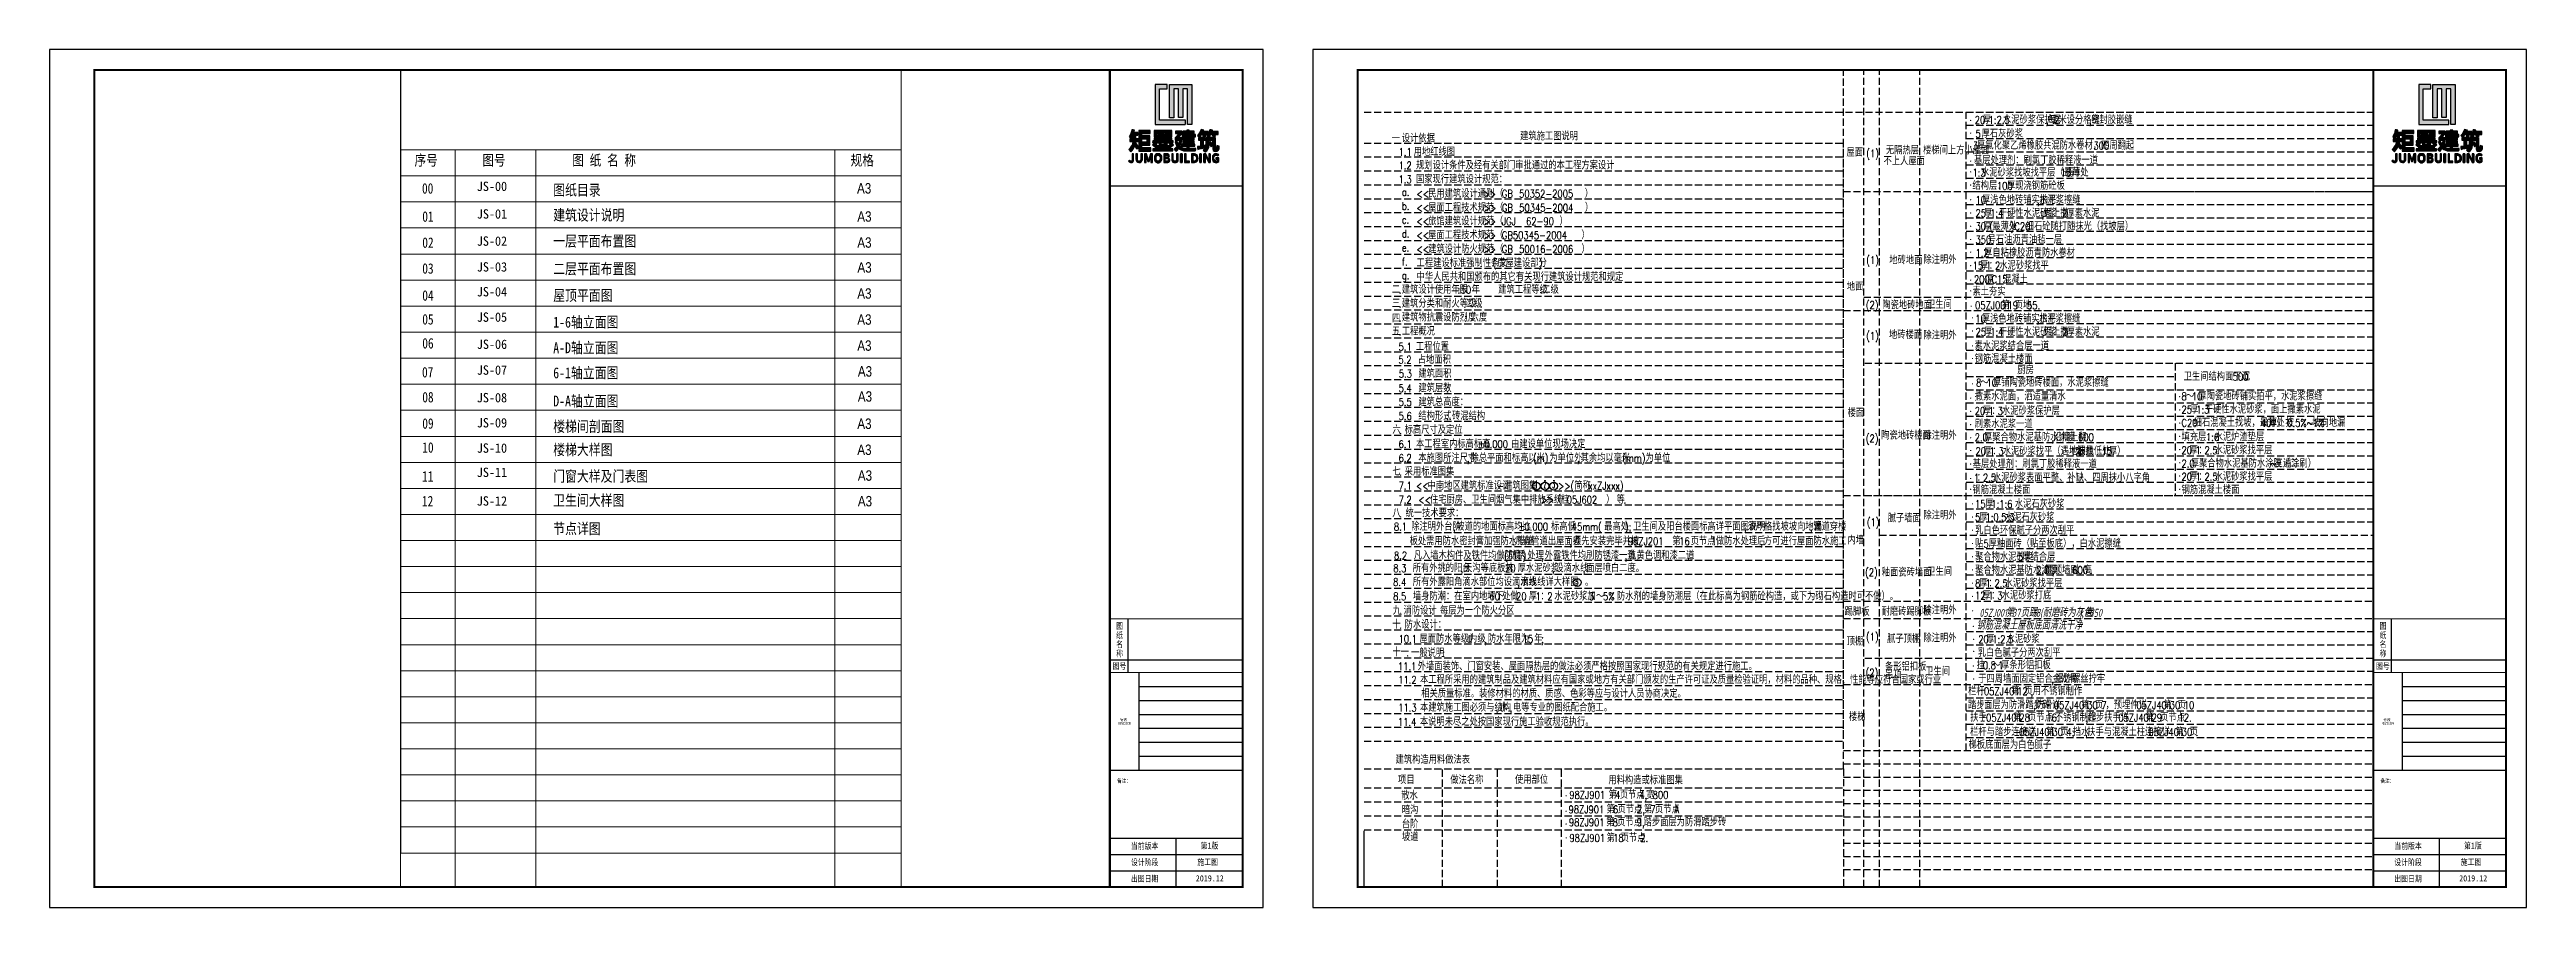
# Model space of a CAD drawing. Header units: millimetres. Extents: x -807114 to 146922, y -468455 to -61603.
# Drawn here: x -625311 to -538855, y -109080 to -79131 of the extents above; entities that cross this region are included whole.
import ezdxf
from ezdxf.enums import TextEntityAlignment as Align

# ---------------------------------------------------------------- set-up
doc = ezdxf.new("R2010")
doc.units = ezdxf.units.MM
doc.header["$LTSCALE"] = 1000
doc.linetypes.add('DASH', pattern=[0.35, 0.25, -0.1])
for name, color, linetype in [('PUB_TEXT', 3, 'Continuous'), ('PUB_TITLE', 4, 'Continuous'), ('YH图签', 7, 'Continuous'), ('标注', 7, 'Continuous'), ('标注1', 7, 'Continuous')]:
    doc.layers.add(name, color=color, linetype=linetype)
doc.styles.add('_ST', font='txt.shx', dxfattribs={"width": 0.8, "bigfont": 'hztxt.shx'})
doc.styles.add('HZ', font='', dxfattribs={"width": 0.8})
doc.styles.add('style2', font='', dxfattribs={"width": 0.8, "height": 250})
doc.styles.add('TEXT', font='gbeitc.shx', dxfattribs={"width": 0.85, "bigfont": 'hztxt.shx'})
doc.styles.add('ZDBOX', font='simsun.ttc', dxfattribs={"width": 0.7})
doc.styles.add('宋体', font='simsun.ttc', dxfattribs={"width": 0.8})
doc.styles.get('HZ').set_extended_font_data('NSimSun')
doc.styles.get('style2').set_extended_font_data('SimSun')

msp = doc.modelspace()

# ---------------------------------------------------------------- texts
at = {"style": '_ST', "width": 0.8}
for s, height, p in [('设计依据', 267.28, (-578112.7, -82369.8)), ('建筑施工图说明', 267.28, (-573982.1, -82294.7)), ('20', 267.28, (-558113.5, -81723.1)), ('5', 267.3, (-558087.1, -82207.9)), ('厚石灰砂浆', 267.28, (-557873.3, -82207.9)), ('厚', 267.3, (-557839.1, -81723.1)), ('1:2.5', 267.28, (-557625.3, -81723.1)), ('水泥砂浆保护层', 267.28, (-557126.4, -81723.1)), (',', 267.3, (-555629.6, -81723.1)), ('每', 267.3, (-555554.8, -81723.1)), ('2', 267.3, (-555341, -81723.1)), ('米设分格缝', 267.28, (-555191.3, -81723.1)), (',', 267.3, (-554122.2, -81723.1)), ('密封胶嵌缝', 267.28, (-554047.3, -81723.1)), ('一', 267.3, (-578463.7, -82380.8)), ('1.1', 267.28, (-578223.1, -82841.6)), ('用地红线图', 267.28, (-577696.1, -82841.6)), ('屋面', 267.28, (-562589.2, -82863.8)), ('(1)', 267.28, (-561897.9, -82890.6)), ('不上人屋面', 267.28, (-561295.9, -83162.7)), ('无隔热层', 267.28, (-561214.6, -82786.2)), ('楼梯间上方小屋面', 267.28, (-559915.4, -82786.2)), ('3', 267.3, (-558183, -82619.8)), ('基层处理剂：刷氯丁胶稀释液一道', 267.28, (-558140, -83132.7)), ('厚氯化聚乙烯橡胶共混防水卷材，四周翻起', 267.28, (-558033.3, -82619.8)), ('300', 267.28, (-553970.6, -82619.8)), ('1.2', 267.28, (-578223.1, -83311.8)), ('1.3', 267.28, (-578223.1, -83797.4)), ('规划设计条件及经有关部门审批通过的本工程方案设计', 267.28, (-577615.2, -83311.8)), ('国家现行建筑设计规范：', 267.28, (-577615.2, -83797.4)), ('结构层：', 267.28, (-558192.6, -84023.7)), ('1:3', 267.28, (-558192.6, -83562)), ('水泥砂浆找坡找平层（最薄处', 267.28, (-557893.3, -83562)), ('100', 267.28, (-557337.3, -84023.7)), ('厚现浇钢筋砼板', 267.28, (-556988.1, -84023.7)), ('15', 267.28, (-555113.6, -83562)), ('厚）', 267.28, (-554864.1, -83562)), ('a.', 267.28, (-578107.8, -84238.6)), ('b.', 267.28, (-578107.8, -84724.2)), ('<<', 267.28, (-577594.3, -84300)), ('<<', 267.28, (-577594.3, -84789.6)), ('屋面工程技术规范', 267.28, (-577191.9, -84789.6)), ('民用建筑设计通则', 267.28, (-577192.3, -84300)), ('>>', 267.28, (-575262.8, -84300)), ('>>', 267.28, (-575260.5, -84789.6)), ('（', 267.3, (-574860.9, -84300)), ('（', 267.3, (-574858.1, -84789.6)), ('GB', 267.28, (-574619.7, -84300)), ('GB', 267.28, (-574616.7, -84789.6)), ('50352-2005', 267.28, (-574015.8, -84300)), ('50345-2004', 267.28, (-574012.2, -84789.6)), ('）', 267.3, (-571724.5, -84300)), ('）', 267.3, (-571718.6, -84789.6)), ('25', 267.28, (-558087.1, -84977.7)), ('10', 267.28, (-558087.1, -84516)), ('厚浅色地砖铺实拍平', 267.28, (-557862.6, -84516)), ('厚', 267.3, (-557787.7, -84977.7)), ('1:4', 267.28, (-557573.9, -84977.7)), ('干硬性水泥砂浆', 267.28, (-557274.5, -84977.7)), (',', 267.3, (-555938.1, -84516)), ('水泥浆擦缝', 267.28, (-555863.3, -84516)), ('面上撒', 267.28, (-555702.9, -84977.7)), ('2', 267.3, (-555061.5, -84977.7)), ('厚素水泥', 267.28, (-554911.8, -84977.7)), ('c.', 267.28, (-578107.8, -85209.7)), ('d.', 267.28, (-578107.8, -85695.3)), ('<<', 267.28, (-577594.3, -85261.8)), ('<<', 267.28, (-577594.3, -85747.4)), ('旅馆建筑设计规范', 267.28, (-577192.1, -85261.8)), ('屋面工程技术规范', 267.28, (-577192.1, -85747.4)), ('>>', 267.28, (-575261.6, -85261.8)), ('>>', 267.28, (-575261.6, -85747.4)), ('（', 267.3, (-574859.4, -85261.8)), ('（', 267.3, (-574859.4, -85747.4)), ('JGJ', 267.28, (-574618.1, -85261.8)), ('GB50345-2004', 267.28, (-574618.1, -85747.4)), ('62-90', 267.28, (-573772.6, -85261.8)), ('）', 267.3, (-572606.2, -85261.8)), ('）', 267.3, (-571843, -85747.4)), ('30', 267.28, (-558087.1, -85439.3)), ('厚', 267.3, (-557812.7, -85439.3)), ('(', 267.3, (-557598.8, -85439.3)), ('最薄处', 267.28, (-557499.1, -85439.3)), (')C20', 267.28, (-556857.6, -85439.3)), ('细石砼随打随抹光（找坡层）', 267.28, (-556333.7, -85439.3)), (',', 267.3, (-555777.8, -84977.7)), ('f.', 267.28, (-578107.8, -86666.5)), ('e.', 267.28, (-578107.8, -86180.9)), ('工程建设标准强制性条文', 267.28, (-577594.3, -86718.5)), ('<<', 267.28, (-577594.3, -86232.9)), ('建筑设计防火规范', 267.28, (-577192.1, -86232.9)), ('>>', 267.28, (-575261.6, -86232.9)), ('(', 267.3, (-574939.3, -86718.5)), ('房屋建设部分', 267.28, (-574778.4, -86718.5)), ('（', 267.3, (-574859.4, -86232.9)), ('GB', 267.28, (-574618.1, -86232.9)), ('50016-2006', 267.28, (-574013.9, -86232.9)), (')', 267.3, (-573330.2, -86718.5)), ('）', 267.3, (-571842.1, -86232.9)), ('(1)', 267.28, (-561897.9, -86614.2)), ('地砖地面', 267.28, (-561094.9, -86623.2)), ('除注明外', 267.28, (-559903.2, -86607.5)), ('350', 267.28, (-558087.1, -85900.9)), ('1.2', 267.28, (-558087.1, -86362.6)), ('厚自粘橡胶沥青防水卷材', 267.28, (-557787.7, -86362.6)), ('号石油沥青油毡一层', 267.28, (-557663, -85900.9)), ('g.', 267.28, (-578107.8, -87152)), ('中华人民共和国颁布的其它有关现行建筑设计规范和规定', 267.28, (-577594.3, -87204.1)), ('地面', 267.28, (-562578, -87546.2)), ('15', 267.28, (-558183, -86810.2)), ('200', 267.28, (-558140, -87287.4)), ('厚', 267.3, (-557933.5, -86810.2)), ('厚', 267.3, (-557739.3, -87287.4)), ('1', 267.3, (-557719.7, -86810.2)), ('：', 267.3, (-557619.9, -86810.2)), ('C15', 267.28, (-557524.7, -87287.4)), ('2', 267.3, (-557406.1, -86810.2)), ('水泥砂浆找平', 267.28, (-557256.4, -86810.2)), ('混凝土', 267.28, (-557124, -87287.4)), ('二', 267.3, (-578455.8, -87650.7)), ('三', 267.3, (-578455.8, -88136.2)), ('.', 267.3, (-578213, -87650.7)), ('.', 267.3, (-578213, -88136.2)), ('建筑设计使用年限', 267.28, (-578110.9, -87650.7)), ('建筑分类和耐火等级', 267.28, (-578110.9, -88136.2)), (':', 267.3, (-576168.6, -87650.7)), ('50', 267.28, (-576055.3, -87650.7)), (':', 267.3, (-575950.6, -88136.2)), ('二级', 267.28, (-575870.6, -88136.2)), ('年', 267.3, (-575673.5, -87650.7)), ('.', 267.3, (-575390.5, -88136.2)), ('建筑工程等级', 267.28, (-574745.4, -87650.7)), (':', 267.3, (-573288.7, -87650.7)), ('二级', 267.28, (-573207.8, -87650.7)), ('(2)', 267.28, (-561912.8, -88182.1)), ('陶瓷地砖地面', 267.28, (-561337.7, -88188.1)), ('卫生间', 267.28, (-559776.8, -88172.1)), ('素土夯实', 267.28, (-558192.6, -87716.7)), ('05ZJ001', 267.28, (-558101.6, -88193)), ('第', 267.3, (-557178.6, -88193)), ('19', 267.28, (-556964.7, -88193)), ('页地', 267.28, (-556715.3, -88193)), ('55.', 267.28, (-556287.6, -88193)), ('五', 267.3, (-578455.8, -89107.4)), ('四', 267.3, (-578454.4, -88656.9)), ('.', 267.3, (-578213, -88621.8)), ('建筑物抗震设防烈度', 267.28, (-578110.9, -88621.8)), ('工程概况', 267.28, (-578110.9, -89107.4)), (':', 267.3, (-575925.8, -88621.8)), ('六度', 267.28, (-575709.1, -88621.8)), ('(1)', 267.28, (-561900.3, -89259)), ('地砖楼面', 267.28, (-561104.4, -89228)), ('除注明外', 267.28, (-559903.2, -89244.6)), ('25', 267.28, (-558083.4, -89124.6)), ('10', 267.28, (-558092.6, -88661.3)), ('厚浅色地砖铺实拍平', 267.28, (-557868.1, -88661.3)), ('厚', 267.3, (-557784, -89124.6)), ('1:4', 267.28, (-557570.2, -89124.6)), ('干硬性水泥砂浆', 267.28, (-557270.9, -89124.6)), (',', 267.3, (-555943.7, -88661.3)), ('水泥浆擦缝', 267.28, (-555868.8, -88661.3)), ('面上撒', 267.28, (-555699.3, -89124.6)), ('2', 267.3, (-555057.8, -89124.6)), ('厚素水泥', 267.28, (-554908.1, -89124.6)), ('5.2', 267.28, (-578228, -90095.1)), ('5.1', 267.28, (-578223.1, -89641.4)), ('.', 267.3, (-578213, -89107.4)), ('工程位置', 267.28, (-577617.4, -89641.4)), ('占地面积', 267.28, (-577552.9, -90095.1)), (':', 267.3, (-576649.8, -89641.4)), ('素水泥浆结合层一道', 267.28, (-558117.3, -89610.4)), ('钢筋混凝土楼面', 267.28, (-558114.3, -90062.7)), (',', 267.3, (-555774.1, -89124.6)), ('5.3', 267.28, (-578215.4, -90582.6)), ('建筑面积', 267.28, (-577533.8, -90582.6)), (':', 267.3, (-576601.2, -90095.1)), (':', 267.3, (-576573, -90582.6)), ('8', 267.3, (-558065, -90897.7)), ('～', 267.3, (-557915.3, -90897.7)), ('10', 267.28, (-557701.5, -90897.7)), ('厚铺陶瓷地砖楼面，水泥浆擦缝', 267.28, (-557477, -90897.7)), ('厨房', 267.28, (-556625.1, -90459.4)), ('卫生间结构面下沉', 267.28, (-550819.7, -90686.8)), ('500', 267.28, (-549109.1, -90686.8)), ('：', 267.3, (-548709.9, -90686.8)), ('5.4', 267.28, (-578221.1, -91088.7)), ('5.5', 267.28, (-578221.1, -91574.2)), ('建筑层数', 267.28, (-577532.2, -91088.7)), ('建筑总高度：', 267.28, (-577532.2, -91574.2)), (':', 267.3, (-576561.1, -91088.7)), ('撒素水泥面，洒适量清水', 267.28, (-558113.5, -91379.5)), ('20', 267.28, (-558113.5, -91879)), ('厚', 267.3, (-557839.1, -91879)), ('1', 267.3, (-557625.3, -91879)), ('3', 267.3, (-557311.7, -91879)), ('水泥砂浆保护层', 267.28, (-557162, -91879)), ('8', 267.3, (-550895.1, -91371.9)), ('25', 267.28, (-550895.1, -91833.5)), ('～', 267.3, (-550745.4, -91371.9)), ('厚', 267.3, (-550595.8, -91833.5)), ('10', 267.28, (-550531.6, -91371.9)), ('1:3', 267.28, (-550381.9, -91833.5)), ('厚陶瓷地砖铺实拍平，水泥浆擦缝', 267.28, (-550307.1, -91371.9)), ('干硬性水泥砂浆，面上撒素水泥', 267.28, (-550082.6, -91833.5)), ('六', 267.3, (-578440.1, -92544.4)), ('5.6', 267.28, (-578221.1, -92059.8)), ('标高尺寸及定位', 267.28, (-578010.6, -92543.9)), ('结构形式', 267.28, (-577532.2, -92059.8)), (':', 267.3, (-576561.1, -92059.8)), ('砖混结构', 267.28, (-576357.8, -92059.8)), ('楼面', 267.28, (-562549.3, -91953.4)), ('陶瓷地砖楼面', 267.28, (-561376.5, -92740.3)), ('除注明外', 267.28, (-559903.2, -92743.6)), ('刷素水泥浆一道', 267.28, (-558113.5, -92340.6)), ('厚聚合物水泥基防水涂膜', 267.28, (-557789.2, -92802.3)), ('：', 267.3, (-557525.5, -91879)), ('沿墙上翻', 267.28, (-555362.3, -92802.3)), ('填充层：', 267.28, (-550895.1, -92794.7)), ('C20', 267.28, (-550895.1, -92297.3)), ('细石混凝土找坡，最薄处', 267.28, (-550471, -92297.3)), ('水泥炉渣垫层', 267.28, (-549740.5, -92794.7)), ('40', 267.28, (-548119, -92297.3)), ('厚，按', 267.28, (-547844.5, -92297.3)), ('0.5%~1%', 267.28, (-547203.1, -92297.3)), ('坡向地漏', 267.28, (-546330, -92297.3)), ('6.1', 267.28, (-578223.1, -93040.4)), ('6.2', 267.28, (-578223.1, -93525.9)), ('.', 267.3, (-578197.3, -92544.4)), ('本工程室内标高标高', 267.28, (-577615.2, -93040.4)), ('本施图所注尺寸', 267.28, (-577534.3, -93525.9)), ('除总平面和标高以米', 267.28, (-575713.4, -93525.9)), ('%%p0.000', 267.28, (-575430.1, -93040.4)), ('由建设单位现场决定', 267.28, (-574297.1, -93040.4)), ('(m)', 267.28, (-573528.3, -93525.9)), ('为单位外', 267.28, (-572961.8, -93525.9)), ('.', 267.3, (-572112.1, -93040.4)), ('其余均以毫米', 267.28, (-571869.3, -93525.9)), ('(mm)', 267.28, (-570412.5, -93525.9)), ('为单位', 267.28, (-569603.3, -93525.9)), ('(2)', 267.28, (-561915.2, -92842)), ('2.0', 267.28, (-558113.5, -92802.3)), ('20', 267.28, (-558087.1, -93287)), ('厚', 267.3, (-557812.7, -93287)), ('1', 267.3, (-557598.8, -93287)), ('：', 267.3, (-557499.1, -93287)), ('3', 267.3, (-557285.2, -93287)), ('水泥砂浆找平（遇地漏找', 267.28, (-557135.6, -93287)), (',', 267.3, (-555437.2, -92802.3)), ('1%', 267.28, (-554783.5, -93287)), ('坡最低处', 267.28, (-554534, -93287)), ('600', 267.28, (-554507, -92802.3)), ('15', 267.28, (-553678.7, -93287)), ('厚）', 267.28, (-553429.3, -93287)), ('20', 267.28, (-550895.1, -93256.3)), ('厚', 267.3, (-550620.7, -93256.3)), ('1', 267.3, (-550406.9, -93256.3)), ('：', 267.3, (-550307.1, -93256.3)), ('2.5', 267.28, (-550093.3, -93256.3)), ('1:6', 267.28, (-550039.8, -92794.7)), ('水泥砂浆找平层', 267.28, (-549744, -93256.3)), ('七', 267.3, (-578440.1, -94001.1)), ('7.1', 267.28, (-578223.1, -94494.7)), ('.', 267.3, (-578197.3, -94001.1)), ('采用标准图集', 267.28, (-578010.6, -94000.6)), ('中南地区建筑标准设计', 267.28, (-577210.6, -94494.7)), (':', 267.3, (-576553.9, -94000.6)), (',', 267.3, (-575834.8, -93525.9)), ('建筑图集', 267.28, (-574539.9, -94494.7)), ('>>(', 267.28, (-572658.3, -94494.7)), ('简称', 267.28, (-572091.8, -94494.7)), (',', 267.3, (-571990.7, -93525.9)), ('xxZJxxx)', 267.28, (-571606.3, -94494.7)), ('.', 267.3, (-568874.9, -93525.9)), ('基层处理剂：刷氯丁胶稀释液一道', 267.28, (-558183, -93734.7)), ('1', 267.3, (-558140, -94211.8)), ('：', 267.3, (-558040.2, -94211.8)), ('2.5', 267.28, (-557826.4, -94211.8)), ('水泥砂浆表面平整、补缺、四周抹小八字角', 267.28, (-557477.1, -94211.8)), ('2.0', 267.28, (-550895.1, -93717.9)), ('20', 267.28, (-550895.1, -94179.6)), ('厚', 267.3, (-550620.7, -94179.6)), ('厚聚合物水泥基防水涂膜（二', 267.28, (-550570.8, -93717.9)), ('1', 267.3, (-550406.9, -94179.6)), ('：', 267.3, (-550307.1, -94179.6)), ('2.5', 267.28, (-550093.3, -94179.6)), ('水泥砂浆找平层', 267.28, (-549744, -94179.6)), ('~', 267.3, (-547791.1, -93717.9)), ('三遍涂刷）', 267.28, (-547641.4, -93717.9)), ('7.2', 267.28, (-578223.1, -94982.7)), ('<<', 267.28, (-577615.2, -94494.7)), ('<<', 267.28, (-577534.3, -94982.7)), ('住宅厨房、卫生间烟气集中排放系统', 267.28, (-577129.6, -94982.7)), ('-', 267.3, (-574782.7, -94494.7)), ('>>', 267.28, (-573245.1, -94982.7)), ('（桂', 267.28, (-572840.4, -94982.7)), ('05J602', 267.28, (-572354.8, -94982.7)), ('）', 267.3, (-570979.1, -94982.7)), ('等', 267.3, (-570613.9, -94982.7)), ('.', 267.3, (-570371.1, -94982.7)), ('钢筋混凝土楼面', 267.28, (-558192.6, -94641.2)), ('15', 267.28, (-558100.1, -95130.4)), ('厚', 267.3, (-557743.7, -95130.4)), ('1:1:6', 267.28, (-557529.9, -95130.4)), ('水泥石灰砂浆', 267.28, (-556714.6, -95130.4)), ('钢筋混凝土楼面', 267.28, (-550895.1, -94641.2)), ('八', 267.3, (-578440.1, -95454.2)), ('8.1', 267.28, (-578387.6, -95920.7)), ('.', 267.3, (-578197.3, -95454.2)), ('统一技术要求：', 267.28, (-577980.3, -95451.5)), ('除注明外台阶', 267.28, (-577781.8, -95920.7)), (',', 267.3, (-576330.1, -95920.7)), ('坡道的地面标高均比', 267.28, (-576209.1, -95920.7)), ('%%p0.000', 267.28, (-574031.5, -95920.7)), ('标高低', 267.28, (-572902.4, -95920.7)), ('45mm(', 267.28, (-572176.5, -95920.7)), ('最高处', 267.28, (-571047.4, -95920.7)), (');', 267.28, (-570321.5, -95920.7)), ('卫生间及阳台楼面标高详平面图说明', 267.28, (-570039.2, -95920.7)), (',', 267.3, (-566168, -95920.7)), ('须严格找坡坡向地漏', 267.28, (-566047, -95920.7)), (';', 267.3, (-563869.4, -95920.7)), ('管道穿楼', 267.28, (-563748.4, -95920.7)), ('(1)', 267.28, (-561878.2, -95766.2)), ('腻子墙面', 267.28, (-561146.9, -95629.7)), ('除注明外', 267.28, (-559903.2, -95531.4)), ('乳白色环保腻子分两次刮平', 267.28, (-558100.1, -96053.7)), ('5', 267.3, (-558100.1, -95592.1)), ('厚', 267.3, (-557950.4, -95592.1)), ('1:0.5:3', 267.28, (-557736.6, -95592.1)), ('水泥石灰砂浆', 267.28, (-557063, -95592.1)), ('8.2', 267.28, (-578384.8, -96927.7)), ('板处需用防水密封膏加强防水措施', 267.28, (-577837.6, -96428.8)), ('凡入墙木构件及铁件均做防腐', 267.28, (-577695.9, -96927.7)), ('(', 267.3, (-574539.7, -96927.7)), ('防锈', 267.28, (-574377.9, -96927.7)), ('.', 267.3, (-574248.9, -96428.8)), ('凡有管道出屋面者', 267.28, (-574169.2, -96428.8)), (')', 267.3, (-573892.3, -96927.7)), ('处理', 267.28, (-573730.4, -96927.7)), ('外露铁件均刷防锈漆一道', 267.28, (-573123.5, -96927.7)), (',', 267.3, (-572255.2, -96428.8)), ('须先安装完毕并按', 267.28, (-572135.5, -96428.8)), ('乳黄色调和漆二道', 267.28, (-570209.1, -96927.7)), ('98ZJ201', 267.28, (-570221.6, -96428.8)), ('第', 267.3, (-568666.4, -96428.8)), ('16', 267.28, (-568427.2, -96428.8)), ('页节点', 267.28, (-568028.4, -96428.8)), ('1', 267.3, (-567310.7, -96428.8)), ('做防水处理后', 267.28, (-567151.2, -96428.8)), (',', 267.3, (-565595.1, -96428.8)), ('方可进行屋面防水施工', 267.28, (-565475.5, -96428.8)), ('.', 267.3, (-562962.5, -96428.8)), ('内墙', 267.28, (-562554.2, -96402.3)), ('聚合物水泥砂浆', 267.28, (-558100.1, -96976.9)), ('贴5厚釉面砖（贴至板底），白水泥擦缝', 267.28, (-558100.1, -96515.3)), ('5', 267.3, (-556603.3, -96976.9)), ('厚结合层', 267.28, (-556453.6, -96976.9)), ('8.4', 267.28, (-578415.8, -97856.2)), ('8.3', 267.28, (-578408.5, -97371.4)), ('所有外挑的阳台', 267.28, (-577730.5, -97371.4)), ('所有外露阳角滴水部位均设滴水线', 267.28, (-577727, -97856.2)), (',', 267.3, (-576057.7, -97371.4)), ('天沟等底板抹', 267.28, (-575938.2, -97371.4)), ('20', 267.28, (-574504.4, -97371.4)), ('厚水泥砂浆', 267.28, (-574066.3, -97371.4)), ('滴水线详大样图', 267.28, (-573963.8, -97856.2)), (',', 267.3, (-573244.8, -96927.7)), (',', 267.3, (-572871.5, -97371.4)), ('设滴水线', 267.28, (-572752, -97371.4)), (',', 267.3, (-571796.1, -97371.4)), ('面层喷白二度。', 267.28, (-571676.6, -97371.4)), (',', 267.3, (-570330.5, -96927.7)), ('.', 267.3, (-568144.4, -96927.7)), ('(2)', 267.28, (-561939, -97512.9)), ('釉面瓷砖墙面', 267.28, (-561356.5, -97521.3)), ('卫生间', 267.28, (-559769.8, -97495.6)), ('聚合物水泥基防水涂膜', 267.28, (-558100.1, -97438.6)), ('8', 267.3, (-558100.1, -97900.2)), ('厚', 267.3, (-557950.4, -97900.2)), ('1', 267.3, (-557736.6, -97900.2)), ('：', 267.3, (-557636.8, -97900.2)), ('2.5', 267.28, (-557423, -97900.2)), ('水泥砂浆找平层', 267.28, (-557073.7, -97900.2)), ('2.0', 267.28, (-555961.8, -97438.6)), ('厚', 267.3, (-555637.5, -97438.6)), (',', 267.3, (-555423.7, -97438.6)), ('顺墙刷', 267.28, (-555348.9, -97438.6)), ('600', 267.28, (-554707.4, -97438.6)), ('高', 267.3, (-554308.3, -97438.6)), ('.', 267.3, (-554094.4, -97438.6)), ('8.5', 267.28, (-578413.4, -98353.8)), ('消防设计', 267.28, (-578048.4, -98853.6)), ('墙身防潮：在室内地坪下', 267.28, (-577724.6, -98353.8)), ('每层为一个防火分区', 267.28, (-576776.2, -98853.6)), ('60', 267.28, (-575053.9, -98353.8)), ('处做', 267.28, (-574608.8, -98353.8)), ('20', 267.28, (-574123.2, -98353.8)), (',', 267.3, (-574085.2, -97856.2)), ('厚', 267.3, (-573678.1, -98353.8)), ('1', 267.3, (-573435.3, -98353.8)), ('：', 267.3, (-573273.5, -98353.8)), ('2', 267.3, (-573030.7, -98353.8)), ('水泥砂浆加', 267.28, (-572787.9, -98353.8)), ('。', 267.3, (-571716.1, -97856.2)), ('3', 267.3, (-571574, -98353.8)), ('～', 267.3, (-571331.2, -98353.8)), ('5%', 267.28, (-571088.4, -98353.8)), ('防水剂的墙身防潮层（在此标高为钢筋砼构造，或下为砌石构造时可不做）。', 267.28, (-570602.8, -98353.8)), ('除注明外', 267.28, (-559903.2, -98841.2)), ('12', 267.28, (-558100.1, -98326.7)), ('厚', 267.3, (-557850.6, -98326.7)), ('1', 267.3, (-557636.8, -98326.7)), ('：', 267.3, (-557537, -98326.7)), ('3', 267.3, (-557323.2, -98326.7)), ('水泥砂浆打底', 267.28, (-557173.5, -98326.7)), ('十', 267.3, (-578440.1, -99342.4)), ('九', 267.3, (-578426.4, -98858.2)), ('.', 267.3, (-578197.3, -99342.4)), ('.', 267.3, (-578183.6, -98858.2)), ('防水设计：', 267.28, (-578010.6, -99341.9)), (':', 267.3, (-577077.2, -98853.6)), ('.', 267.3, (-574591.2, -98853.6)), ('踢脚板', 267.28, (-562650.7, -98893)), ('耐磨砖踢脚板', 267.28, (-561363, -98888.4)), ('十一', 267.28, (-578439.6, -100304.8)), ('10.1', 267.28, (-578223.1, -99838.4)), ('.', 267.3, (-577954.1, -100304.8)), ('一般说明', 267.28, (-577788.3, -100329.9)), ('屋面防水等级为', 267.28, (-577493.8, -99838.4)), (':', 267.3, (-576694.8, -100329.9)), ('II', 267.28, (-575794.3, -99838.4)), ('级', 267.3, (-575470.6, -99838.4)), (',', 267.3, (-575227.8, -99838.4)), ('防水年限为', 267.28, (-575106.4, -99838.4)), ('15', 267.28, (-573892.5, -99838.4)), ('年', 267.3, (-573487.8, -99838.4)), (';', 267.3, (-573245.1, -99838.4)), ('顶棚', 267.28, (-562578.7, -99928.3)), ('(1)', 267.28, (-561906.3, -99764.1)), ('腻子顶棚', 267.28, (-561170.7, -99840.1)), ('除注明外', 267.28, (-559903.2, -99815.3)), ('乳白色腻子分两次刮平', 267.28, (-558007.8, -100325.6)), ('20', 267.28, (-557988.8, -99850.7)), ('厚', 267.3, (-557714.4, -99850.7)), ('1:2.5', 267.28, (-557500.6, -99850.7)), ('水泥砂浆', 267.28, (-557001.7, -99850.7)), ('11.1', 267.28, (-578244.3, -100797.7)), ('11.2', 267.28, (-578234.7, -101267.2)), ('外墙面装饰、门窗安装、屋面隔热层的做法必须严格按照国家现行规范的有关规定进行施工。', 267.28, (-577555.4, -100797.7)), ('本工程所采用的建筑制品及建筑材料应有国家或地方有关部门颁发的生产许可证及质量检验证明，材料的品种、规格、性能等应符合国家或行业', 267.28, (-577473.8, -101267.2)), ('(2)', 267.28, (-561921.2, -101017.3)), ('条形铝扣板', 267.28, (-561245.5, -100812.8)), ('吊顶', 267.28, (-561245.5, -101092)), ('卫生间', 267.28, (-559840.3, -100978.3)), ('挂', 267.3, (-558044.8, -100760.4)), ('于四周墙面固定铝合金龙骨', 267.28, (-557988.8, -101235.6)), ('0.8', 267.28, (-557831, -100760.4)), ('～', 267.3, (-557506.7, -100760.4)), ('1', 267.3, (-557292.9, -100760.4)), ('厚条形铝扣板', 267.28, (-557193.1, -100760.4)), ('爆炸螺丝拧牢', 267.28, (-555293.1, -101235.6)), ('11.3', 267.28, (-578234.7, -102238.4)), ('本建筑施工图必须与结构', 267.28, (-577473.8, -102238.4)), ('相关质量标准。装修材料的材质、质感、色彩等应与设计人员协商决定。', 267.28, (-577433, -101752.8)), ('水', 267.3, (-574713.6, -102238.4)), ('电等专业的图纸配合施工。', 267.28, (-574232.6, -102238.4)), ('栏杆', 267.28, (-558344.1, -101666.8)), ('踏步', 267.28, (-558343.6, -102152.5)), (':', 267.3, (-557916.5, -101666.8)), (':', 267.3, (-557914.3, -102152.5)), ('面层为防滑踏步砖', 267.28, (-557788.5, -102152.5)), ('05ZJ401', 267.28, (-557791.1, -101666.8)), ('第', 267.3, (-556843.2, -101666.8)), ('12', 267.28, (-556629.4, -101666.8)), ('页', 267.3, (-556379.9, -101666.8)), (',', 267.3, (-556166.1, -101666.8)), ('用不锈钢制作', 267.28, (-556091.2, -101666.8)), ('防滑详', 267.28, (-555996.1, -102152.5)), (',', 267.3, (-555442.2, -101235.6)), ('05ZJ401', 267.28, (-555352.2, -102152.5)), ('.', 267.3, (-554808.3, -101666.8)), ('第', 267.3, (-554400.5, -102152.5)), ('30', 267.28, (-554185.9, -102152.5)), ('页', 267.3, (-553910.4, -102152.5)), ('7', 267.3, (-553695.8, -102152.5)), ('，预埋件详', 267.28, (-553545.5, -102152.5)), ('05ZJ401', 267.28, (-552472.2, -102152.5)), ('第', 267.3, (-551520.6, -102152.5)), ('30', 267.28, (-551306, -102152.5)), ('页', 267.3, (-551030.5, -102152.5)), ('10', 267.28, (-550815.8, -102152.5)), ('11.4', 267.28, (-578247.7, -102737.3)), ('本说明未尽之处按国家现行施工验收规范执行。', 267.28, (-577478, -102737.3)), (',', 267.3, (-574833.6, -102238.4)), (',', 267.3, (-574352.6, -102238.4)), ('楼梯', 267.28, (-562503.9, -102566.1)), ('栏杆与踏步连接详', 267.28, (-558274.9, -103092.1)), ('扶手', 267.28, (-558268.9, -102587.7)), (':', 267.3, (-557841.3, -102587.7)), ('05ZJ401', 267.28, (-557716, -102587.7)), ('第', 267.3, (-556768, -102587.7)), ('05ZJ401', 267.28, (-556564.3, -103092.1)), ('28', 267.28, (-556554.2, -102587.7)), ('页节点', 267.28, (-556254.8, -102587.7)), (',', 267.3, (-556071.3, -102152.5)), ('第', 267.3, (-555616.4, -103092.1)), ('16.', 267.28, (-555613.4, -102587.7)), ('30', 267.28, (-555402.6, -103092.1)), ('不锈钢制作', 267.28, (-555314, -102587.7)), ('页', 267.3, (-555128.1, -103092.1)), ('4;', 267.28, (-554914.3, -103092.1)), ('挡水', 267.28, (-554689.8, -103092.1)), (';', 267.3, (-554244.9, -102587.7)), ('扶手与混凝土柱连接详', 267.28, (-554187.3, -103092.1)), ('起步扶手详', 267.28, (-554170, -102587.7)), ('05ZJ401', 267.28, (-553100.9, -102587.7)), ('第', 267.3, (-552153, -102587.7)), ('05ZJ401', 267.28, (-552049.1, -103092.1)), ('29', 267.28, (-551939.1, -102587.7)), ('页节点', 267.28, (-551639.8, -102587.7)), ('第', 267.3, (-551101.1, -103092.1)), ('12.', 267.28, (-550998.3, -102587.7)), ('30', 267.28, (-550887.3, -103092.1)), ('页', 267.3, (-550612.9, -103092.1)), ('梯板底面层为白色腻子', 267.28, (-558328.7, -103540.6)), ('.', 267.3, (-556190.4, -103540.6)), (',', 267.3, (-554262.2, -103092.1)), ('.', 267.3, (-550399.1, -103092.1)), ('建筑构造用料做法表', 267.28, (-578328.4, -104059)), ('项目', 267.28, (-578244.3, -104765.4)), ('做法名称', 267.28, (-576417.7, -104771)), ('使用部位', 267.28, (-574160, -104760)), ('用料构造或标准图集', 267.28, (-570899.2, -104776.3)), ('散水', 267.28, (-578129.4, -105310.7)), ('98ZJ901', 267.28, (-572262.5, -105284.2)), ('第', 267.3, (-570888.8, -105284.2)), ('4', 267.3, (-570661.6, -105284.2)), ('页节点', 267.28, (-570502.6, -105284.2)), ('4,', 267.28, (-569821, -105284.2)), ('宽', 267.3, (-569582.5, -105284.2)), ('800', 267.28, (-569355.3, -105284.2)), ('暗沟', 267.28, (-578110.1, -105816.5)), ('台阶', 267.28, (-578110.1, -106309.4)), ('98ZJ901', 267.28, (-572290, -105793)), ('98ZJ901', 267.28, (-572277.7, -106243)), ('第', 267.3, (-570978.4, -106243)), ('第', 267.3, (-570967.3, -105793)), ('8', 267.3, (-570751.3, -106243)), ('6', 267.3, (-570740.1, -105793)), ('页节点', 267.28, (-570592.2, -106243)), ('页节点', 267.28, (-570581.1, -105793)), ('9,', 267.28, (-569910.7, -106243)), ('2,', 267.28, (-569899.5, -105793)), ('踏步面层为防滑踏步砖', 267.28, (-569672.1, -106243)), ('第', 267.3, (-569661, -105793)), ('7', 267.3, (-569433.8, -105793)), ('页节点', 267.28, (-569274.8, -105793)), ('A', 267.3, (-568593.2, -105793)), ('.', 267.3, (-567400.3, -106243)), ('坡道', 267.28, (-578107.4, -106755.3)), ('98ZJ901', 267.28, (-572260.6, -106790.6)), ('第', 267.3, (-570961.3, -106790.6)), ('18', 267.28, (-570734.2, -106790.6)), ('页节点', 267.28, (-570469.1, -106790.6)), ('2.', 267.28, (-569787.5, -106790.6))]:
    msp.add_text(s, height=height, dxfattribs=at).set_placement(p)
at = {"style": '_ST'}
for s, width, p, p2 in [('1', 0.936942, (-573458.8, -94443.8), (-573375.3, -94443.8)), ('2', 0.468471, (-573155.3, -94443.8), (-573071.8, -94443.8)), ('3', 0.464489, (-572851.5, -94444), (-572768.7, -94444)), ('s', 0.60866, (-572044.4, -97796.2), (-571935.9, -97796.2))]:
    msp.add_text(s, height=267.3, dxfattribs=dict(at, width=width)).set_placement(p, p2, align=Align.FIT)
at = {"layer": 'PUB_TEXT', "color": 0, "style": 'TEXT', "width": 0.75}
for s, p in [('钢筋混凝土屋板底面清洗干净', (-558044.8, -99375.5)), ('05ZJ001', (-557943.6, -98934.6)), ('第', (-557020.6, -98934.6)), ('37', (-556806.8, -98934.6)), ('页踢', (-556507.4, -98934.6)), ('18(', (-556079.8, -98934.6)), ('耐磨砖为灰色', (-555730.5, -98934.6)), ('),', (-554447.6, -98934.6)), ('高', (-554272.9, -98934.6)), ('150', (-554059.1, -98934.6))]:
    msp.add_text(s, height=280, dxfattribs=at).set_placement(p)
at = {"layer": '标注', "color": 8, "style": 'style2', "width": 0.8}
for s, p in [('00', (-612310.3, -84159.3)), ('01', (-612301.1, -85142.5)), ('02', (-612301.1, -86051.6)), ('03', (-612301.1, -86955.3)), ('04', (-612301.1, -87898.5)), ('05', (-612301.1, -88730.4)), ('06', (-612301.1, -89566.8)), ('07', (-612309.2, -90576.5)), ('08', (-612301.1, -91447.7)), ('09', (-612301.1, -92367)), ('10', (-612301.1, -93203.4)), ('11', (-612309.2, -94213.1)), ('12', (-612311.9, -95074.5))]:
    msp.add_text(s, height=363.66, dxfattribs=at).set_placement(p)
at = {"layer": '标注', "color": 8, "lineweight": 0}
for s, height, style, width, p in [('JS-00', 327.29, 'style2', 0.95, (-610397.4, -84068.9)), ('图纸目录', 379.34, 'HZ', 0.8, (-607730.6, -84224)), ('JS-01', 327.29, 'style2', 0.95, (-610397.4, -85033)), ('建筑设计说明', 379.34, 'style2', 0.8, (-607730.6, -85098.3)), ('一层平面布置图', 379.34, 'style2', 0.8, (-607730.6, -86007.2)), ('JS-02', 327.29, 'style2', 0.95, (-610397.4, -85980.5)), ('JS-03', 327.29, 'style2', 0.95, (-610397.4, -86881.8)), ('二层平面布置图', 379.34, 'style2', 0.8, (-607730.6, -86974.1)), ('JS-04', 327.29, 'style2', 0.95, (-610397.4, -87748.3)), ('屋顶平面图', 379.34, 'style2', 0.8, (-607730.6, -87903.9)), ('JS-05', 327.29, 'style2', 0.95, (-610397.4, -88635.1)), ('1-6轴立面图', 379.34, 'style2', 0.8, (-607730.6, -88836.5)), ('JS-06', 327.29, 'style2', 0.95, (-610397.4, -89582.5)), ('A-D轴立面图', 379.34, 'style2', 0.8, (-607730.6, -89731.7)), ('JS-07', 327.29, 'style2', 0.95, (-610397.4, -90483.5)), ('6-1轴立面图', 379.34, 'style2', 0.8, (-607730.6, -90607)), ('JS-08', 327.29, 'style2', 0.95, (-610397.4, -91446.1)), ('D-A轴立面图', 379.34, 'style2', 0.8, (-607730.6, -91591.2)), ('JS-09', 327.29, 'style2', 0.95, (-610397.4, -92322.9)), ('楼梯间剖面图', 379.34, 'style2', 0.8, (-607730.6, -92475.1)), ('JS-10', 327.29, 'style2', 0.95, (-610397.4, -93206.8)), ('楼梯大样图', 379.34, 'style2', 0.8, (-607730.6, -93284.9)), ('JS-11', 327.29, 'style2', 0.95, (-610397.4, -94053)), ('门窗大样及门表图', 379.34, 'style2', 0.8, (-607730.6, -94214.7)), ('JS-12', 327.29, 'style2', 0.95, (-610397.4, -95053.2)), ('卫生间大样图', 379.34, 'style2', 0.8, (-607730.6, -95054.5)), ('节点详图', 379.34, 'style2', 0.8, (-607730.6, -96042.4))]:
    msp.add_text(s, height=height, dxfattribs=dict(at, style=style, width=width)).set_placement(p)
at = {"layer": '标注', "color": 8, "lineweight": 0, "attachment_point": 1, "style": 'style2'}
for s, insert, char_height, width in [('{\\fSimSun|b0|i0|c134|p32;序号}', (-612570.2, -82809.6), 370.932, 5171.248), ('{\\fSimSun|b0|i0|c134|p32;图号}', (-610203.7, -82809.6), 370.932, 5171.248), ('{\\fSimSun|b0|i0|c134|p54;图 纸 名 称}', (-607065.9, -82809.6), 370.932, 5171.248), ('{\\fSimSun|b0|i0|c134|p32;规格}', (-597348.2, -82809.6), 370.932, 5171.248), ('{\\fArial|b0|i0|c0|p32;A3}', (-597125.6, -83794.1), 363.659, 1019.661), ('{\\fArial|b0|i0|c0|p32;A3}', (-597116.5, -84777.3), 363.659, 1019.661), ('{\\fArial|b0|i0|c0|p32;A3}', (-597116.5, -85686.5), 363.659, 1019.661), ('{\\fArial|b0|i0|c0|p32;A3}', (-597112.1, -86554.4), 363.659, 1019.661), ('{\\fArial|b0|i0|c0|p32;A3}', (-597116.5, -87465), 363.659, 1019.661), ('{\\fArial|b0|i0|c0|p32;A3}', (-597116.5, -88374.1), 363.659, 1019.661), ('{\\fArial|b0|i0|c0|p32;A3}', (-597116.5, -89283.3), 363.659, 1019.661), ('{\\fArial|b0|i0|c0|p32;A3}', (-597098, -90183.7), 363.659, 1019.661), ('{\\fArial|b0|i0|c0|p32;A3}', (-597098, -91059.9), 363.659, 1019.661), ('{\\fArial|b0|i0|c0|p32;A3}', (-597116.5, -92010.7), 363.659, 1019.661), ('{\\fArial|b0|i0|c0|p32;A3}', (-597116.5, -92919.8), 363.659, 1019.661), ('{\\fArial|b0|i0|c0|p32;A3}', (-597098, -93820.3), 363.659, 1019.661), ('{\\fArial|b0|i0|c0|p32;A3}', (-597098, -94715.2), 363.659, 1019.661)]:
    msp.add_mtext(s, dxfattribs=dict(at, insert=insert, char_height=char_height, width=width))

# ---------------------------------------------------------------- blocks, each defined once
blk = doc.blocks.new('rdfhdghkyouy')
h = blk.add_hatch(color=1)
h.dxf.hatch_style = 1
h.paths.add_polyline_path([(2159971.7, 406811.8), (2159998.1, 406811.8), (2159998.1, 406826.8), (2159956.5, 406826.8), (2159956.5, 406688.1), (2160060.7, 406688.1), (2160060.7, 406703), (2159971.7, 406703)])
h = blk.add_hatch(color=1)
h.dxf.hatch_style = 1
h.paths.add_polyline_path([(2160036.5, 406712), (2160051.7, 406712), (2160051.7, 406811.7), (2160067.7, 406811.7), (2160067.7, 406687.9), (2160083, 406687.9), (2160083, 406826.8), (2160005.4, 406826.8), (2160005.4, 406711.8), (2160020.5, 406711.8), (2160020.5, 406811.7), (2160036.5, 406811.7)])
h = blk.add_hatch(color=256)
h.dxf.hatch_style = 1
h.paths.add_polyline_path([(2159889.6, 406639), (2159889.6, 406651.5), (2159896.6, 406651.5), (2159896.6, 406660.4), (2159882.5, 406660.4, 0.075426), (2159884.5, 406668.2, 0.02828), (2159875.5, 406670.1, -0.101092), (2159866.7, 406645.4, 0.098123), (2159875.1, 406641.4, 0.05359), (2159879.3, 406651.5, -0.000618), (2159880.6, 406651.5), (2159880.6, 406639), (2159868.1, 406639), (2159868.1, 406629.1), (2159880.5, 406629.1, -0.17747), (2159864.8, 406601.7), (2159872.5, 406594.2, 0.125187), (2159885, 406612.1, -0.632942), (2159886.1, 406612.2, 0.035284), (2159893.2, 406602.9, 0.043167), (2159899.3, 406608.9), (2159899.3, 406611.4, -0.026646), (2159888.8, 406624.5, 0.19173), (2159889.4, 406629.1), (2159897.5, 406629.1), (2159897.5, 406639)])
h = blk.add_hatch(color=256)
h.dxf.hatch_style = 1
h.paths.add_polyline_path([(2159899.3, 406596.2), (2159941.3, 406596.2), (2159941.3, 406607), (2159910.1, 406607), (2159910.1, 406616.7), (2159937.6, 406616.7), (2159937.6, 406648.9), (2159910.1, 406648.9), (2159910.1, 406656.7), (2159939.4, 406656.7), (2159939.4, 406667.5), (2159899.3, 406667.5)])
h.paths.add_polyline_path([(2159910, 406638.1), (2159926.9, 406638.1), (2159926.9, 406627.4), (2159910, 406627.4)], flags=16)
h = blk.add_hatch(color=256)
h.dxf.hatch_style = 1
h.paths.add_polyline_path([(2159987.6, 406631.9), (2159987.6, 406635.4), (2160013.4, 406635.4), (2160013.4, 406640.7), (2159987.6, 406640.7), (2159987.6, 406644.3), (2160013.5, 406644.3), (2160013.5, 406667.4), (2159952.9, 406667.4), (2159952.9, 406644.3), (2159978.8, 406644.3), (2159978.8, 406640.8), (2159952.8, 406640.8), (2159952.8, 406635.4), (2159978.7, 406635.4), (2159978.7, 406631.9), (2159947.6, 406631.9), (2159947.5, 406625.6), (2159955.5, 406625.6), (2159947.1, 406617.4), (2159953.6, 406610.7), (2159956.3, 406613.2), (2159956.3, 406607.8), (2159978.7, 406607.8), (2159978.7, 406604.2), (2159948.3, 406604.2), (2159948.3, 406597.1), (2160017.8, 406597.1), (2160017.8, 406604.3), (2159987.6, 406604.3), (2159987.6, 406607.7), (2160010.7, 406607.7), (2160010.7, 406614), (2159987.7, 406614), (2159987.7, 406618.5), (2159977.9, 406618.5), (2159975.7, 406625.6), (2159991.1, 406625.6), (2159987.1, 406623.1), (2159991.6, 406615.7), (2159998.4, 406619.9), (2159994.8, 406625.6), (2160007.1, 406625.6), (2160003.9, 406622.4), (2160013, 406611.8), (2160019.1, 406618.4), (2160011.7, 406625.6), (2160018.8, 406625.6), (2160018.8, 406631.9)])
h.paths.add_polyline_path([(2159974.1, 406625.6), (2159968.3, 406624.2), (2159970.9, 406615.5), (2159977.6, 406617.6), (2159978.6, 406617.6), (2159978.6, 406614.1), (2159957.3, 406614.1), (2159957.3, 406614.9), (2159963.3, 406622.4), (2159959, 406625.6)], flags=16)
h.paths.add_polyline_path([(2159987.6, 406650.6), (2159987.6, 406660.3), (2159995.6, 406660.3), (2159995.6, 406659.4), (2159990, 406654), (2159992.9, 406651.4), (2159992.9, 406650.6)], flags=16)
h.paths.add_polyline_path([(2159978.6, 406650.5), (2159973.4, 406650.5), (2159973.4, 406651.7), (2159976.6, 406654.5), (2159970.6, 406659.5), (2159970.6, 406660.4), (2159978.6, 406660.4)], flags=16)
h.paths.add_polyline_path([(2159998.3, 406650.6), (2159998.3, 406651.5), (2160002.7, 406656), (2159999.2, 406659.5), (2159999.2, 406660.4), (2160004.5, 406660.4), (2160004.5, 406650.6)], flags=16)
h.paths.add_polyline_path([(2159968.9, 406650.6), (2159961.8, 406650.6), (2159961.8, 406660.3), (2159966.9, 406660.3), (2159966.9, 406659.4), (2159963.9, 406657), (2159968.9, 406652.3)], flags=16)
h = blk.add_hatch(color=256)
h.dxf.hatch_style = 1
h.paths.add_polyline_path([(2160048.2, 406632), (2160048.2, 406642.5), (2160036.5, 406642.5), (2160036.5, 406643.4), (2160048.2, 406656), (2160048.2, 406664.8), (2160026.7, 406664.8), (2160026.7, 406656.8), (2160038.4, 406656.8), (2160038.4, 406655.9), (2160025.9, 406642.5), (2160025.9, 406634.5), (2160040.2, 406634.5), (2160040.2, 406632.3, -0.094714), (2160036.7, 406622.6, -0.697354), (2160035.8, 406622.6, 0.000076), (2160031.4, 406631.9), (2160025.4, 406628.7, 0.101136), (2160031.5, 406614, -0.613145), (2160031.3, 406612.1, -0.034324), (2160022.2, 406602.3, 0.063835), (2160029.3, 406595.2, 0.053493), (2160037.4, 406604.9, -0.6157), (2160038.6, 406605.1, 0.207786), (2160060.8, 406597.4), (2160094.1, 406597.4, 0.26103), (2160097.2, 406605.5), (2160057.5, 406605.5, -0.163358), (2160042.8, 406611.7, -0.39359), (2160042.4, 406614.5, 0.079801)])
h = blk.add_hatch(color=256)
h.dxf.hatch_style = 1
h.paths.add_polyline_path([(2160073.1, 406631.8), (2160073.1, 406635.3), (2160091, 406635.3), (2160091, 406646.1), (2160095.6, 406646.1), (2160095.6, 406653.2), (2160090.9, 406653.2), (2160090.9, 406664.7), (2160074.2, 406664.7), (2160074.2, 406669.2), (2160066, 406669.2), (2160066, 406664.7), (2160051.8, 406664.7), (2160051.8, 406657.6), (2160066.1, 406657.6), (2160066.1, 406653.2), (2160049.1, 406653.2), (2160049.1, 406646), (2160066, 406646), (2160066, 406642.5), (2160051.7, 406642.5), (2160051.7, 406635.6), (2160066, 406635.6), (2160066, 406631.8), (2160051.8, 406631.8), (2160051.8, 406623.8), (2160065.9, 406623.8), (2160065.9, 406620.4), (2160047.3, 406620.4), (2160047.3, 406613.1), (2160065.9, 406613.1), (2160065.9, 406607.8), (2160073.3, 406607.8), (2160073.3, 406613.1), (2160093.7, 406613.1), (2160093.7, 406620.3), (2160073.1, 406620.3), (2160073.1, 406623.9), (2160091, 406623.9), (2160091, 406631.8)])
h.paths.add_polyline_path([(2160073.2, 406642.5), (2160073.2, 406646.1), (2160082.8, 406646.1), (2160082.8, 406642.5)], flags=16)
h.paths.add_polyline_path([(2160073.1, 406653.3), (2160073.1, 406657.6), (2160082.8, 406657.6), (2160082.8, 406653.3)], flags=16)
h = blk.add_hatch(color=256)
h.dxf.hatch_style = 1
h.paths.add_polyline_path([(2160122.1, 406633.7), (2160129.2, 406633.7), (2160129.2, 406643.4), (2160106.1, 406643.4), (2160106.1, 406633.6), (2160113.2, 406633.6), (2160113.2, 406613.7, -0.0265), (2160102.5, 406611.9, 0.097106), (2160103.4, 406602.3, -0.005713), (2160129.2, 406607.1, 0.05), (2160129.3, 406616.5, 0.024926), (2160123, 406615, -0.515318), (2160122.1, 406615.5)])
h.paths.add_polyline_path([(2160164, 406643.4), (2160132.9, 406643.4), (2160132.9, 406614.9, -0.1854), (2160122.3, 406599.4, 0.144295), (2160129.6, 406593.4, 0.244594), (2160142.6, 406615.8), (2160142.6, 406622), (2160143.5, 406622), (2160150.1, 406611.1), (2160154.2, 406615.8), (2160155.2, 406615.8), (2160155.2, 406602.9, 0.365184), (2160160.4, 406596.2), (2160170.6, 406596.2, 0.348371), (2160177.2, 406604.6), (2160177.2, 406613.1, 0.011482), (2160169.4, 406615.8), (2160169.4, 406612.2), (2160168.3, 406612.2), (2160168.3, 406606, -0.574481), (2160164, 406606.5)])
h.paths.add_polyline_path([(2160142.7, 406634.5), (2160155.1, 406634.5), (2160155.1, 406620.2), (2160154.2, 406620.2), (2160147.7, 406629.4), (2160144.4, 406626.5), (2160142.7, 406626.5)], flags=16)
h.paths.add_polyline_path([(2160174.7, 406663.9), (2160153.4, 406663.9, 0.07162), (2160154.8, 406669.2, 0.023398), (2160145.3, 406670, -0.080777), (2160140.6, 406658.7), (2160139.9, 406658.7), (2160139.9, 406664.1), (2160122.5, 406664.1, 0.117099), (2160124.9, 406668.9, -0.03015), (2160114.9, 406670.9, -0.103994), (2160102.7, 406650.1, 0.130817), (2160110.2, 406644, 0.122166), (2160116.8, 406653.9), (2160120.3, 406653.9, 0.044245), (2160123.2, 406645.1, 0.137588), (2160131.5, 406647.7, -0.103032), (2160129.3, 406654), (2160138.3, 406654), (2160138.3, 406653.4, -0.005915), (2160135.5, 406649.3, 0.08158), (2160144.3, 406645.8, 0.192586), (2160148, 406654.1), (2160153.2, 406654.1, 0.071285), (2160157.1, 406645.4, 0.167739), (2160165.3, 406647.5, -0.147898), (2160162.2, 406654.1), (2160174.7, 406654.1)])
h = blk.add_hatch(color=256)
h.dxf.hatch_style = 1
h.paths.add_polyline_path([(2159876.2, 406565, -0.864465), (2159867.9, 406564.8), (2159864.1, 406561.2, 0.640771), (2159881.6, 406562.6), (2159881.6, 406586.4), (2159876.2, 406586.4)])
h = blk.add_hatch(color=256)
h.dxf.hatch_style = 1
h.paths.add_polyline_path([(2159911.8, 406566.5), (2159911.8, 406586.4), (2159906.5, 406586.4), (2159906.5, 406566.9, -1.009966), (2159894.9, 406566.8), (2159894.9, 406586.5), (2159889.5, 406586.5), (2159889.5, 406567.8, 0.977216)])
h = blk.add_hatch(color=256)
h.dxf.hatch_style = 1
h.paths.add_polyline_path([(2159932.4, 406566.9), (2159926.2, 406586.4), (2159919.7, 406586.4), (2159919.7, 406557.1), (2159925.2, 406557.1), (2159925.2, 406576.5), (2159926, 406576.5), (2159931.3, 406559.8), (2159935.1, 406559.8), (2159941, 406578.5), (2159941.2, 406578.5), (2159941.2, 406557), (2159946.6, 406557), (2159946.6, 406586.5), (2159940.2, 406586.5), (2159934.2, 406566.9)])
h = blk.add_hatch(color=256)
h.dxf.hatch_style = 1
h.paths.add_polyline_path([(2159964.3, 406556.1), (2159969, 406556.1, 0.298348), (2159978.7, 406566.2), (2159978.7, 406577.1, 0.364292), (2159968, 406587.2), (2159964.4, 406587.2, 0.350695), (2159953.7, 406577.3), (2159953.7, 406565.9, 0.26696)])
h.paths.add_polyline_path([(2159959.1, 406567.7), (2159959.1, 406576.1, -0.250076), (2159964.4, 406582.3), (2159968, 406582.3, -0.285743), (2159973.3, 406576.1), (2159973.3, 406567.7, -0.285743), (2159968, 406561.5), (2159964.4, 406561.5, -0.250076)], flags=16)
h = blk.add_hatch(color=256)
h.dxf.hatch_style = 1
h.paths.add_polyline_path([(2160002.1, 406572.3), (2160002.1, 406573.8, 0.826888), (2159997.4, 406586.6), (2159985.9, 406586.6), (2159985.9, 406557.1), (2159997.4, 406557.1, 0.912972)])
h.paths.add_polyline_path([(2159999.8, 406561.5), (2159991.2, 406561.5), (2159991.2, 406570.4), (2160000, 406570.4, -0.432832)], flags=16)
h.paths.add_polyline_path([(2159999.1, 406574.9), (2159991.2, 406574.9), (2159991.2, 406582), (2159999, 406582, -0.583472)], flags=16)
h = blk.add_hatch(color=256)
h.dxf.hatch_style = 1
h.paths.add_polyline_path([(2160028.9, 406556.7, 0.366868), (2160035.7, 406566.7), (2160035.7, 406586.4), (2160030.3, 406586.4), (2160030.3, 406566.7, -0.36078), (2160028, 406562, -0.268116), (2160021.6, 406562.1, -0.217237), (2160018.8, 406566.7), (2160018.8, 406586.5), (2160013.4, 406586.5), (2160013.4, 406567.9, 0.336908), (2160020.8, 406556.6, 0.089531)])
h = blk.add_hatch(color=256)
h.dxf.hatch_style = 1
h.paths.add_polyline_path([(2160049.1, 406586.5), (2160043.7, 406586.5), (2160043.7, 406557), (2160049.1, 406557)])
h = blk.add_hatch(color=256)
h.dxf.hatch_style = 1
h.paths.add_polyline_path([(2160063.3, 406561.5), (2160063.3, 406586.5), (2160058, 406586.5), (2160058, 406557.1), (2160074.9, 406557.1), (2160074.9, 406561.5)])
h = blk.add_hatch(color=256)
h.dxf.hatch_style = 1
h.paths.add_polyline_path([(2160091.8, 406557, 0.327653), (2160104.3, 406566.3, 0.052451), (2160104.3, 406576.9, 0.343572), (2160091.8, 406586.4), (2160081.9, 406586.4), (2160081.9, 406557)])
h.paths.add_polyline_path([(2160087.4, 406561.5), (2160087.4, 406582), (2160093.5, 406582, -0.193939), (2160098.8, 406575.1, -0.007348), (2160098.9, 406567.5, -0.192736), (2160093.5, 406561.5)], flags=16)
h = blk.add_hatch(color=256)
h.dxf.hatch_style = 1
h.paths.add_polyline_path([(2160110.6, 406556.9), (2160115.9, 406556.9), (2160115.9, 406586.5), (2160110.6, 406586.5)])
h = blk.add_hatch(color=256)
h.dxf.hatch_style = 1
h.paths.add_polyline_path([(2160141.7, 406565.9), (2160141, 406565.9), (2160131.1, 406586.5), (2160124.8, 406586.5), (2160124.8, 406557), (2160130.2, 406557), (2160130.2, 406578.4), (2160130.9, 406578.4), (2160141.8, 406557.2), (2160147.1, 406557.2), (2160147.1, 406586.4), (2160141.7, 406586.4)])
h = blk.add_hatch(color=256)
h.dxf.hatch_style = 1
h.paths.add_polyline_path([(2160176.5, 406559.8), (2160176.5, 406573.1), (2160166.7, 406573.1), (2160166.7, 406568.6), (2160172, 406568.6), (2160172, 406561.5, -0.413609), (2160159.6, 406567.7), (2160159.6, 406576.4, -0.631574), (2160173.5, 406579.9), (2160176.5, 406583.6, 0.61009), (2160154.1, 406576), (2160154.1, 406566.7, 0.585231)])
for p, q in [((2159955.5, 406625.6), (2159947.1, 406617.4)), ((2159957.3, 406614.9), (2159963.3, 406622.4)), ((2160113.2, 406633.6), (2160113.2, 406613.7)), ((2160122.1, 406633.7), (2160122.1, 406615.5)), ((2160132.9, 406614.9), (2160132.9, 406643.4)), ((2160164, 406643.4), (2160164, 406606.5)), ((2159864.8, 406601.7), (2159872.5, 406594.2)), ((2159999.1, 406574.9), (2159991.2, 406574.9)), ((2160000, 406570.4), (2159991.2, 406570.4)), ((2160124.8, 406557), (2160124.8, 406586.5)), ((2160147.1, 406586.4), (2160147.1, 406557.2))]:
    blk.add_line(p, q)
for points in [[(2160060.7, 406687.7), (2160060.7, 406703), (2159971.7, 406703), (2159971.7, 406811.8), (2159998.1, 406811.8), (2159998.1, 406826.8), (2159956.5, 406826.8), (2159956.5, 406688.1), (2160060.4, 406688.1)], [(2160083.1, 406687.9), (2160067.7, 406687.9), (2160067.7, 406811.7), (2160051.7, 406811.7), (2160051.7, 406712), (2160036.5, 406712), (2160036.5, 406811.7), (2160020.5, 406811.7), (2160020.5, 406711.8), (2160005.4, 406711.8), (2160005.4, 406826.8), (2160083, 406826.8), (2160083, 406687.9)]]:
    blk.add_lwpolyline(points)
for points in [[(2159888.8, 406624.5, 0.19173), (2159889.4, 406629.1), (2159897.5, 406629.1), (2159897.5, 406639), (2159889.6, 406639), (2159889.6, 406651.5), (2159896.6, 406651.5), (2159896.6, 406660.4), (2159882.5, 406660.4, 0.075426), (2159884.5, 406668.2, 0.02828), (2159875.5, 406670.1, -0.101092), (2159866.7, 406645.4, 0.098123), (2159875.1, 406641.4, 0.05359), (2159879.3, 406651.5, -0.000618), (2159880.6, 406651.5), (2159880.6, 406639), (2159868.1, 406639), (2159868.1, 406629.1), (2159880.5, 406629.1, -0.17747), (2159864.8, 406601.7), (2159872.5, 406594.2, 0.125187), (2159885, 406612.1, -0.632942), (2159886.1, 406612.2, 0.035284), (2159893.2, 406602.9, 0.043167), (2159899.3, 406608.9), (2159899.3, 406611.4, -0.026646)], [(2160048.2, 406632), (2160048.2, 406642.5), (2160036.5, 406642.5), (2160036.5, 406643.4), (2160048.2, 406656), (2160048.2, 406664.8), (2160026.7, 406664.8), (2160026.7, 406656.8), (2160038.4, 406656.8), (2160038.4, 406655.9), (2160025.9, 406642.5), (2160025.9, 406634.5), (2160040.2, 406634.5), (2160040.2, 406632.3, -0.094714), (2160036.7, 406622.6, -0.697358), (2160035.8, 406622.6, 0.000076), (2160031.4, 406631.9), (2160025.4, 406628.7, 0.101136), (2160031.5, 406614, -0.613145), (2160031.3, 406612.1, -0.034324), (2160022.2, 406602.3, 0.063835), (2160029.3, 406595.2, 0.053493), (2160037.4, 406604.9, -0.6157), (2160038.6, 406605.1, 0.207786), (2160060.8, 406597.4), (2160094.1, 406597.4, 0.26103), (2160097.2, 406605.5), (2160057.5, 406605.5, -0.163358), (2160042.8, 406611.7, -0.335218), (2160042.2, 406614.2, 0.081667)], [(2160129.2, 406643.4), (2160106.1, 406643.4), (2160106.1, 406633.6), (2160113.2, 406633.6), (2160113.2, 406613.7, -0.0265), (2160102.5, 406611.9, 0.097106), (2160103.4, 406602.3, -0.005713), (2160129.2, 406607.1, 0.05), (2160129.3, 406616.5, 0.024926), (2160123, 406615, -0.515318), (2160122.1, 406615.5), (2160122.1, 406633.7), (2160129.2, 406633.7)], [(2160174.7, 406663.9), (2160153.4, 406663.9, 0.07162), (2160154.8, 406669.2, 0.023398), (2160145.3, 406670, -0.080777), (2160140.6, 406658.7), (2160139.9, 406658.7), (2160139.9, 406664.1), (2160122.5, 406664.1, 0.117099), (2160124.9, 406668.9, -0.03015), (2160114.9, 406670.9, -0.103994), (2160102.7, 406650.1, 0.130817), (2160110.2, 406644, 0.122166), (2160116.8, 406653.9), (2160120.3, 406653.9, 0.044245), (2160123.2, 406645.1, 0.137588), (2160131.5, 406647.7, -0.103032), (2160129.3, 406654), (2160138.3, 406654), (2160138.3, 406653.4, -0.005915), (2160135.5, 406649.3, 0.08158), (2160144.3, 406645.8, 0.192586), (2160148, 406654.1), (2160153.2, 406654.1, 0.071285), (2160157.1, 406645.4, 0.167739), (2160165.3, 406647.5, -0.147898), (2160162.2, 406654.1), (2160174.7, 406654.1)], [(2160142.6, 406622), (2160143.5, 406622), (2160150.1, 406611.1), (2160154.2, 406615.8), (2160155.2, 406615.8), (2160155.2, 406602.9, 0.365184), (2160160.4, 406596.2), (2160170.6, 406596.2, 0.348371), (2160177.2, 406604.6), (2160177.2, 406613.1, 0.011482), (2160169.4, 406615.8), (2160169.4, 406612.2), (2160168.3, 406612.2), (2160168.3, 406606, -0.574481), (2160164, 406606.5), (2160164, 406643.4), (2160132.9, 406643.4), (2160132.9, 406614.9, -0.1854), (2160122.3, 406599.4, 0.144295), (2160129.6, 406593.4, 0.244594), (2160142.6, 406615.8)], [(2159881.6, 406586.4), (2159876.2, 406586.4), (2159876.2, 406565, -0.864465), (2159867.9, 406564.8), (2159864.1, 406561.2, 0.640771), (2159881.6, 406562.6)], [(2159894.9, 406566.8), (2159894.9, 406586.5), (2159889.5, 406586.5), (2159889.5, 406567.8, 0.977216), (2159911.8, 406566.5), (2159911.8, 406586.4), (2159906.5, 406586.4), (2159906.5, 406566.7, -0.98776)], [(2159978.7, 406566.2), (2159978.7, 406577.1, 0.364292), (2159968, 406587.2), (2159964.4, 406587.2, 0.350695), (2159953.7, 406577.3), (2159953.7, 406565.9, 0.26696), (2159964.3, 406556.1), (2159969, 406556.1, 0.298348)], [(2159959.1, 406567.7), (2159959.1, 406576.1, -0.250076), (2159964.4, 406582.3), (2159968, 406582.3, -0.285743), (2159973.3, 406576.1), (2159973.3, 406567.7, -0.285743), (2159968, 406561.5), (2159964.4, 406561.5, -0.250076)], [(2160002.1, 406572.3), (2160002.1, 406573.8, 0.826888), (2159997.4, 406586.6), (2159985.9, 406586.6), (2159985.9, 406557.1), (2159997.4, 406557.1, 0.912972)], [(2159999.1, 406574.9), (2159991.2, 406574.9), (2159991.2, 406582), (2159999, 406582, -0.583472)], [(2159999.8, 406561.5), (2159991.2, 406561.5), (2159991.2, 406570.4), (2160000, 406570.4, -0.432832)], [(2160035.7, 406566.7), (2160035.7, 406586.4), (2160030.3, 406586.4), (2160030.3, 406566.7, -0.36078), (2160028, 406562, -0.268116), (2160021.6, 406562.1, -0.217237), (2160018.8, 406566.7), (2160018.8, 406586.5), (2160013.4, 406586.5), (2160013.4, 406567.9, 0.336908), (2160020.8, 406556.6, 0.089531), (2160028.9, 406556.7, 0.366868)], [(2160104.3, 406566.3, 0.052451), (2160104.3, 406576.9, 0.343572), (2160091.8, 406586.4), (2160081.9, 406586.4), (2160081.9, 406557), (2160091.8, 406557, 0.327653)], [(2160087.4, 406582), (2160093.5, 406582, -0.193939), (2160098.8, 406575.1, -0.007348), (2160098.9, 406567.5, -0.192736), (2160093.5, 406561.5), (2160087.4, 406561.5)], [(2160159.6, 406567.7), (2160159.6, 406576.4, -0.631574), (2160173.5, 406579.9), (2160176.5, 406583.6, 0.61009), (2160154.1, 406576), (2160154.1, 406566.7, 0.585231), (2160176.5, 406559.8), (2160176.5, 406573.1), (2160166.7, 406573.1), (2160166.7, 406568.6), (2160172, 406568.6), (2160172, 406561.5, -0.413609)]]:
    blk.add_lwpolyline(points, format="xyb", close=True)
for points in [[(2159939.4, 406656.7), (2159939.4, 406667.5), (2159899.3, 406667.5), (2159899.3, 406596.2), (2159941.3, 406596.2), (2159941.3, 406607), (2159910.1, 406607), (2159910.1, 406616.7), (2159937.6, 406616.7), (2159937.6, 406648.9), (2159910.1, 406648.9), (2159910.1, 406656.7)], [(2159937.6, 406648.9), (2159910.1, 406648.9), (2159910.1, 406656.7), (2159939.4, 406656.7), (2159939.4, 406667.5), (2159899.3, 406667.5), (2159899.3, 406596.2), (2159941.3, 406596.2), (2159941.3, 406607), (2159910.1, 406607), (2159910.1, 406616.7), (2159937.6, 406616.7)], [(2159910, 406638.1), (2159926.9, 406638.1), (2159926.9, 406627.4), (2159910, 406627.4)], [(2159910, 406627.4), (2159910, 406638.1), (2159926.9, 406638.1), (2159926.9, 406627.4)], [(2160010.7, 406614), (2159987.7, 406614), (2159987.7, 406618.5), (2159977.9, 406618.5), (2159975.7, 406625.6), (2159991.1, 406625.6), (2159987.1, 406623.1), (2159991.6, 406615.7), (2159998.4, 406619.9), (2159994.8, 406625.6), (2160007.1, 406625.6), (2160003.9, 406622.4), (2160013, 406611.8), (2160019.1, 406618.4), (2160011.7, 406625.6), (2160018.8, 406625.6), (2160018.8, 406631.9), (2159987.6, 406631.9), (2159987.6, 406635.4), (2160013.4, 406635.4), (2160013.4, 406640.7), (2159987.6, 406640.7), (2159987.6, 406644.3), (2160013.5, 406644.3), (2160013.5, 406667.4), (2159952.9, 406667.4), (2159952.9, 406644.3), (2159978.8, 406644.3), (2159978.8, 406640.8), (2159952.8, 406640.8), (2159952.8, 406635.4), (2159978.7, 406635.4), (2159978.7, 406631.9), (2159947.6, 406631.9), (2159947.5, 406625.6), (2159955.5, 406625.6), (2159947.1, 406617.4), (2159953.6, 406610.7), (2159956.3, 406613.2), (2159956.3, 406607.8), (2159978.7, 406607.8), (2159978.7, 406604.2), (2159948.3, 406604.2), (2159948.3, 406597.1), (2160017.8, 406597.1), (2160017.8, 406604.3), (2159987.6, 406604.3), (2159987.6, 406607.7), (2160010.7, 406607.7)], [(2159978.6, 406614.1), (2159957.3, 406614.1), (2159957.3, 406614.9), (2159963.3, 406622.4), (2159959, 406625.6), (2159974.1, 406625.6), (2159968.3, 406624.2), (2159970.9, 406615.5), (2159977.6, 406617.6), (2159978.6, 406617.6)], [(2159968.9, 406650.6), (2159961.8, 406650.6), (2159961.8, 406660.3), (2159966.9, 406660.3), (2159966.9, 406659.4), (2159963.9, 406657), (2159968.9, 406652.3)], [(2159978.6, 406650.5), (2159973.4, 406650.5), (2159973.4, 406651.7), (2159976.6, 406654.5), (2159970.6, 406659.5), (2159970.6, 406660.4), (2159978.6, 406660.4)], [(2159987.6, 406650.6), (2159987.6, 406660.3), (2159995.6, 406660.3), (2159995.6, 406659.4), (2159990, 406654), (2159992.9, 406651.4), (2159992.9, 406650.6)], [(2159998.3, 406650.6), (2159998.3, 406651.5), (2160002.7, 406656), (2159999.2, 406659.5), (2159999.2, 406660.4), (2160004.5, 406660.4), (2160004.5, 406650.6)], [(2160091, 406646.1), (2160095.6, 406646.1), (2160095.6, 406653.2), (2160090.9, 406653.2), (2160090.9, 406664.7), (2160074.2, 406664.7), (2160074.2, 406669.2), (2160066, 406669.2), (2160066, 406664.7), (2160051.8, 406664.7), (2160051.8, 406657.6), (2160066.1, 406657.6), (2160066.1, 406653.2), (2160049.1, 406653.2), (2160049.1, 406646), (2160066, 406646), (2160066, 406642.5), (2160051.7, 406642.5), (2160051.7, 406635.6), (2160066, 406635.6), (2160066, 406631.8), (2160051.8, 406631.8), (2160051.8, 406623.8), (2160065.9, 406623.8), (2160065.9, 406620.4), (2160047.3, 406620.4), (2160047.3, 406613.1), (2160065.9, 406613.1), (2160065.9, 406607.8), (2160073.3, 406607.8), (2160073.3, 406613.1), (2160093.7, 406613.1), (2160093.7, 406620.3), (2160073.1, 406620.3), (2160073.1, 406623.9), (2160091, 406623.9), (2160091, 406631.8), (2160073.1, 406631.8), (2160073.1, 406635.3), (2160091, 406635.3)], [(2160073.1, 406657.6), (2160082.8, 406657.6), (2160082.8, 406653.3), (2160073.1, 406653.3)], [(2160073.1, 406653.3), (2160073.1, 406657.6), (2160082.8, 406657.6), (2160082.8, 406653.3)], [(2160073.2, 406646.1), (2160082.8, 406646.1), (2160082.8, 406642.5), (2160073.2, 406642.5)], [(2160073.2, 406642.5), (2160073.2, 406646.1), (2160082.8, 406646.1), (2160082.8, 406642.5)], [(2160142.7, 406626.5), (2160142.7, 406634.5), (2160155.1, 406634.5), (2160155.1, 406620.2), (2160154.2, 406620.2), (2160147.7, 406629.4), (2160144.4, 406626.5)], [(2159925.2, 406576.5), (2159926, 406576.5), (2159931.3, 406559.8), (2159935.1, 406559.8), (2159941, 406578.5), (2159941.2, 406578.5), (2159941.2, 406557), (2159946.6, 406557), (2159946.6, 406586.5), (2159940.2, 406586.5), (2159934.2, 406566.9), (2159932.4, 406566.9), (2159926.2, 406586.4), (2159919.7, 406586.4), (2159919.7, 406557.1), (2159925.2, 406557.1)], [(2160043.7, 406586.5), (2160049.1, 406586.5), (2160049.1, 406557), (2160043.7, 406557)], [(2160049.1, 406586.5), (2160043.7, 406586.5), (2160043.7, 406557), (2160049.1, 406557)], [(2160063.3, 406586.5), (2160058, 406586.5), (2160058, 406557.1), (2160074.9, 406557.1), (2160074.9, 406561.5), (2160063.3, 406561.5)], [(2160110.6, 406586.5), (2160115.9, 406586.5), (2160115.9, 406556.9), (2160110.6, 406556.9)], [(2160115.9, 406586.5), (2160110.6, 406586.5), (2160110.6, 406556.9), (2160115.9, 406556.9)], [(2160130.2, 406578.4), (2160130.9, 406578.4), (2160141.8, 406557.2), (2160147.1, 406557.2), (2160147.1, 406586.4), (2160141.7, 406586.4), (2160141.7, 406565.9), (2160141, 406565.9), (2160131.1, 406586.5), (2160124.8, 406586.5), (2160124.8, 406557), (2160130.2, 406557)]]:
    blk.add_lwpolyline(points, close=True)
for centre, radius, start, end in [((2159835.1, 406636.8), 46, 310.12493, 350.37904), ((2159843.4, 406627.8), 44.4, 310.85215, 339.42294), ((2160058.6, 406626.8), 29.5, 227.33005, 274.28295)]:
    blk.add_arc(centre, radius, start, end)
blk = doc.blocks.new('A$C23C51293')
for p, q in [((52800, 11500), (52800, 14125)), ((51900, 12125), (58400, 12125))]:
    blk.add_line(p, q)
at = {"const_width": 50}
for points in [[(51900, 35319), (58400, 35319)], [(51900, 14125), (58400, 14125)], [(51900, 11500), (58400, 11500)], [(51900, 6722), (58400, 6722)]]:
    blk.add_lwpolyline(points, dxfattribs=at)
at = {"layer": 'PUB_TITLE'}
for p, q in [((51900, 3400), (58400, 3400)), ((51900, 2600), (58400, 2600)), ((55150, 1000), (55150, 3400)), ((51900, 1800), (58400, 1800))]:
    blk.add_line(p, q, dxfattribs=at)
for points in [[(0, 0), (59400, 0), (59400, 42000), (0, 42000)], [(2191, 1000), (58400, 1000), (58400, 41000), (2191, 41000)]]:
    blk.add_lwpolyline(points, close=True, dxfattribs=at)
at = {"layer": 'PUB_TITLE', "const_width": 100}
blk.add_lwpolyline([(2191, 1000), (58400, 1000), (58400, 41000), (2191, 41000)], close=True, dxfattribs=at)
blk.add_lwpolyline([(51900, 1000), (51900, 41000)], dxfattribs=at)
at = {"layer": 'PUB_TITLE'}
blk.add_lwpolyline([(51900, 6722), (58400, 6722)], dxfattribs=at)
for points in [[(53314, 11500), (53314, 11500), (53314, 6752), (53314, 6752)], [(53314, 10817), (53314, 10817), (57102, 10817), (58400, 10817)], [(53314, 10135), (53314, 10135), (57102, 10135), (58400, 10135)], [(53314, 9452), (53314, 9452), (57102, 9452), (58400, 9452)], [(53314, 8770), (53314, 8770), (57102, 8770), (58400, 8770)], [(53314, 8087), (53314, 8087), (57102, 8087), (58400, 8087)], [(53314, 7405), (53314, 7405), (57102, 7405), (58400, 7405)]]:
    blk.add_open_spline(points, degree=3, dxfattribs=at)
at = {"xscale": 14.14285714285714, "yscale": 14.14285714285714, "zscale": 14.14285714285714}
blk.add_blockref('rdfhdghkyouy', (-30493832, -5713404), dxfattribs=at)
at = {"style": 'ZDBOX', "width": 0.8}
for s, height, p in [('纸', 300, (52377, 13338)), ('图', 300, (52377, 13790)), ('称', 300, (52377, 12441)), ('名', 300, (52377, 12901)), ('图号', 300, (52371, 11822)), ('备注：', 200, (52591, 6207))]:
    blk.add_text(s, height=height, dxfattribs=at).set_placement(p, align=Align.MIDDLE)
for s, p in [('当前版本', (52932, 2863)), ('第1版', (56343, 2876)), ('设计阶段', (52932, 2063)), ('出图日期', (52932, 1263)), ('2019.12', (56108, 1276)), ('施工图', (56186, 2076))]:
    blk.add_text(s, height=300, dxfattribs=at).set_placement(p)
at = {"layer": 'PUB_TEXT', "color": 8, "style": '宋体', "width": 0.7}
blk.add_text('REVISION', height=127.1, dxfattribs=at).set_placement((52328, 8911), align=Align.BOTTOM_LEFT)
at = {"layer": 'PUB_TEXT', "color": 8, "style": '宋体'}
blk.add_text('修改', height=127.1, dxfattribs=at).set_placement((52397, 9119))

# ---------------------------------------------------------------- linework, layer by layer
at = {"color": 2, "lineweight": 0}
for p, q in [((-613056.2, -108366.9), (-613056.2, -79843.6)), ((-613053.8, -107179.7), (-613053.8, -79843.6)), ((-595579.6, -79843.6), (-595579.6, -108366.9))]:
    msp.add_line(p, q, dxfattribs=at)
msp.add_line((-579429.2, -108362.1), (-563493.8, -108362.1))
for points, const_width in [([(-558267.1, -81605.9, 1), (-558244.7, -81605.9, 1)], 21.9), ([(-558267.1, -82049, 1), (-558244.7, -82049, 1)], 21.9), ([(-558267.1, -82522.6, 1), (-558244.7, -82522.6, 1)], 21.9), ([(-558267.1, -83026.4, 1), (-558244.7, -83026.4, 1)], 21.9), ([(-558267.1, -83400.9, 1), (-558244.7, -83400.9, 1)], 21.9), ([(-558267.1, -83862.5, 1), (-558244.7, -83862.5, 1)], 21.9), ([(-558267.1, -84375.7, 1), (-558244.7, -84375.7, 1)], 21.9), ([(-558267.1, -84837.3, 1), (-558244.7, -84837.3, 1)], 21.9), ([(-558267.1, -85298.9, 1), (-558244.7, -85298.9, 1)], 21.9), ([(-558267.1, -85760.6, 1), (-558244.7, -85760.6, 1)], 21.9), ([(-558267.1, -86203.7, 1), (-558244.7, -86203.7, 1)], 21.9), ([(-558267.1, -86677.2, 1), (-558244.7, -86677.2, 1)], 21.9), ([(-558267.1, -87181.1, 1), (-558244.7, -87181.1, 1)], 21.9), ([(-558267.1, -87555.6, 1), (-558244.7, -87555.6, 1)], 21.9), ([(-558246.5, -88090.3, 1), (-558224.1, -88090.3, 1)], 21.9), ([(-558201.4, -88496, 1), (-558179, -88496, 1)], 21.9), ([(-558201.4, -88956.2, 1), (-558179, -88956.2, 1)], 21.9), ([(-558201.4, -89477.4, 1), (-558179, -89477.4, 1)], 21.9), ([(-558201.4, -89917.1, 1), (-558179, -89917.1, 1)], 21.9), ([(-558201.4, -90799.6, 1), (-558179, -90799.6, 1)], 21.9), ([(-558267.1, -91300.1, 1), (-558244.7, -91300.1, 1)], 21.9), ([(-550969.5, -91248.6, 1), (-550947.2, -91248.6, 1)], 21.9), ([(-558267.1, -91761.8, 1), (-558244.7, -91761.8, 1)], 21.9), ([(-558267.1, -92223.4, 1), (-558244.7, -92223.4, 1)], 21.9), ([(-550969.5, -91710.2, 1), (-550947.2, -91710.2, 1)], 21.9), ([(-550969.5, -92171.9, 1), (-550947.2, -92171.9, 1)], 21.9), ([(-558267.1, -92685, 1), (-558244.7, -92685, 1)], 21.9), ([(-558267.1, -93128.1, 1), (-558244.7, -93128.1, 1)], 21.9), ([(-550969.5, -92633.5, 1), (-550947.2, -92633.5, 1)], 21.9), ([(-550969.5, -93095.1, 1), (-550947.2, -93095.1, 1)], 21.9), ([(-558267.1, -93601.7, 1), (-558244.7, -93601.7, 1)], 21.9), ([(-558267.1, -94105.6, 1), (-558244.7, -94105.6, 1)], 21.9), ([(-550969.5, -93556.8, 1), (-550947.2, -93556.8, 1)], 21.9), ([(-550969.5, -94018.4, 1), (-550947.2, -94018.4, 1)], 21.9), ([(-558267.1, -94480, 1), (-558244.7, -94480, 1)], 21.9), ([(-558201.4, -94989.1, 1), (-558179, -94989.1, 1)], 21.9), ([(-550969.5, -94480, 1), (-550947.2, -94480, 1)], 21.9), ([(-558201.4, -95450.7, 1), (-558179, -95450.7, 1)], 21.9), ([(-558201.4, -95912.4, 1), (-558179, -95912.4, 1)], 21.9), ([(-558201.4, -96374, 1), (-558179, -96374, 1)], 21.9), ([(-558201.4, -96835.6, 1), (-558179, -96835.6, 1)], 21.9), ([(-558201.4, -97297.3, 1), (-558179, -97297.3, 1)], 21.9), ([(-558201.4, -97758.9, 1), (-558179, -97758.9, 1)], 21.9), ([(-558201.4, -98220.5, 1), (-558179, -98220.5, 1)], 21.9), ([(-558200.2, -98723.7, 1), (-558177.8, -98723.7, 1)], 21.9), ([(-558159.4, -99719.9, 1), (-558137, -99719.9, 1)], 21.9), ([(-558159.4, -100140.9, 1), (-558137, -100140.9, 1)], 21.9), ([(-558169.8, -100650.6, 1), (-558147.4, -100650.6, 1)], 21.9), ([(-558159.4, -101104.8, 1), (-558137, -101104.8, 1)], 21.9), ([(-572386, -105180.5, 1), (-572362.2, -105180.5, 1)], 23.3), ([(-572386, -105721.3, 1), (-572362.2, -105721.3, 1)], 23.3), ([(-572386, -106169, 1), (-572362.2, -106169, 1)], 23.3), ([(-572384.6, -106650.7, 1), (-572360.9, -106650.7, 1)], 23.3)]:
    msp.add_lwpolyline(points, format="xyb", close=True, dxfattribs=dict(const_width=const_width))
for centre in [(-573417, -94373.3), (-573113.6, -94373.3), (-572810.1, -94373.3), (-571990.2, -97734.8)]:
    msp.add_circle(centre, 136.6)
at = {"layer": 'PUB_TEXT', "color": 255}
msp.add_line((-579429.2, -108362.1), (-579429.2, -106400.2), dxfattribs=at)
at = {"layer": 'PUB_TEXT', "color": 0, "const_width": 21.9}
msp.add_lwpolyline([(-558169.8, -99265.7, 1), (-558147.4, -99265.7, 1)], format="xyb", close=True, dxfattribs=at)
at = {"layer": '标注1', "color": 251, "linetype": 'DASH'}
for p, q in [((-562697.4, -103143.4), (-562697.4, -79843.6)), ((-561984.8, -108366.9), (-561984.8, -79843.6)), ((-561438.1, -108366.9), (-561438.1, -79843.6)), ((-560024.1, -108366.9), (-560024.1, -79843.6)), ((-579429.2, -81311.4), (-544202.9, -81311.4)), ((-579429.2, -81311.4), (-544202.9, -81311.4)), ((-579429.2, -81311.4), (-548806.1, -81311.4)), ((-579429.2, -81311.4), (-548806.1, -81311.4)), ((-579429.2, -81311.4), (-548806.1, -81311.4)), ((-579429.2, -81311.4), (-544202.9, -81311.4)), ((-579429.2, -81311.4), (-544202.9, -81311.4)), ((-558410.1, -81311.4), (-544202.9, -81311.4)), ((-558410.1, -103605.1), (-558410.1, -81311.4)), ((-558410.1, -81311.4), (-544202.9, -81311.4)), ((-558410.1, -81773), (-544202.9, -81773)), ((-579429.2, -82394.7), (-562697.4, -82394.7)), ((-579429.2, -82880.3), (-562697.4, -82880.3)), ((-562697.4, -104246.1), (-562697.4, -82394.7)), ((-558410.1, -82234.7), (-544202.9, -82234.7)), ((-558410.1, -82696.3), (-544202.9, -82696.3)), ((-579429.2, -83365.8), (-562697.4, -83365.8)), ((-579429.2, -83851.4), (-562697.4, -83851.4)), ((-558410.1, -83157.9), (-544202.9, -83157.9)), ((-558410.1, -83619.5), (-544202.9, -83619.5)), ((-579429.2, -84337), (-562697.4, -84337)), ((-562697.4, -84081.2), (-544202.9, -84081.2)), ((-558410.1, -84081.2), (-544202.9, -84081.2)), ((-558410.1, -84081.2), (-544202.9, -84081.2)), ((-558410.1, -84542.8), (-544202.9, -84542.8)), ((-579429.2, -84822.5), (-562697.4, -84822.5)), ((-579429.2, -85308.1), (-562697.4, -85308.1)), ((-558410.1, -85004.4), (-544202.9, -85004.4)), ((-558410.1, -85466.1), (-544202.9, -85466.1)), ((-579429.2, -85793.7), (-562697.4, -85793.7)), ((-579429.2, -86279.3), (-562697.4, -86279.3)), ((-558410.1, -85927.7), (-544202.9, -85927.7)), ((-558410.1, -86389.3), (-544202.9, -86389.3)), ((-579429.2, -86764.8), (-562697.4, -86764.8)), ((-579429.2, -87250.4), (-562697.4, -87250.4)), ((-558410.1, -86851), (-544202.9, -86851)), ((-558410.1, -87312.6), (-544202.9, -87312.6)), ((-579429.2, -87736), (-562697.4, -87736)), ((-561984.8, -87774.2), (-544202.9, -87774.2)), ((-579429.2, -88221.6), (-562697.4, -88221.6)), ((-579429.2, -88707.1), (-562697.4, -88707.1)), ((-562697.4, -88235.9), (-544202.9, -88235.9)), ((-561984.8, -88235.9), (-544202.9, -88235.9)), ((-558410.1, -88697.5), (-544202.9, -88697.5)), ((-579429.2, -89192.7), (-562697.4, -89192.7)), ((-579429.2, -89678.3), (-562697.4, -89678.3)), ((-558410.1, -89159.1), (-544202.9, -89159.1)), ((-558410.1, -89620.8), (-544202.9, -89620.8)), ((-579429.2, -90163.9), (-562697.4, -90163.9)), ((-579429.2, -90649.4), (-562697.4, -90649.4)), ((-561949, -90082.4), (-544202.9, -90082.4)), ((-558410.1, -90544), (-551114.7, -90544)), ((-558410.1, -90544), (-551114.7, -90544)), ((-551114.7, -90082.4), (-551114.7, -94698.7)), ((-579429.2, -91135), (-562697.4, -91135)), ((-579429.2, -91135), (-562697.4, -91135)), ((-579429.2, -91620.6), (-562697.4, -91620.6)), ((-558410.1, -91005.6), (-544202.9, -91005.6)), ((-558410.1, -91467.3), (-544202.9, -91467.3)), ((-579429.2, -92106.1), (-562697.4, -92106.1)), ((-558410.1, -91928.9), (-544202.9, -91928.9)), ((-558410.1, -92390.5), (-544202.9, -92390.5)), ((-579429.2, -92591.7), (-562697.4, -92591.7)), ((-579429.2, -93077.3), (-562697.4, -93077.3)), ((-558410.1, -92852.2), (-544202.9, -92852.2)), ((-558410.1, -93313.8), (-544202.9, -93313.8)), ((-579429.2, -93562.9), (-562697.4, -93562.9)), ((-579429.2, -94048.4), (-562697.4, -94048.4)), ((-558410.1, -93775.4), (-544202.9, -93775.4)), ((-558410.1, -94237.1), (-544202.9, -94237.1)), ((-579429.2, -94534), (-562697.4, -94534)), ((-579429.2, -95019.6), (-562697.4, -95019.6)), ((-562697.4, -94698.7), (-544202.9, -94698.7)), ((-562697.4, -94698.7), (-544202.9, -94698.7)), ((-561949, -94698.7), (-544202.9, -94698.7)), ((-561949, -94698.7), (-544202.9, -94698.7)), ((-561949, -94698.7), (-544202.9, -94698.7)), ((-561949, -94698.7), (-544202.9, -94698.7)), ((-579429.2, -95505.2), (-562697.4, -95505.2)), ((-558410.1, -95160.3), (-544202.9, -95160.3)), ((-558410.1, -95622), (-544202.9, -95622)), ((-579429.2, -95990.7), (-562697.4, -95990.7)), ((-579429.2, -96476.3), (-562697.4, -96476.3)), ((-561438.1, -96083.6), (-544202.9, -96083.6)), ((-558410.1, -96545.2), (-544202.9, -96545.2)), ((-579429.2, -96961.9), (-562697.4, -96961.9)), ((-579429.2, -97447.5), (-562697.4, -97447.5)), ((-558410.1, -97006.8), (-544202.9, -97006.8)), ((-558410.1, -97468.5), (-544202.9, -97468.5)), ((-579429.2, -97933), (-562697.4, -97933)), ((-579429.2, -98418.6), (-562697.4, -98418.6)), ((-562697.4, -98391.7), (-544202.9, -98391.7)), ((-558410.1, -97930.1), (-544202.9, -97930.1)), ((-579429.2, -98904.2), (-562697.4, -98904.2)), ((-579429.2, -99389.7), (-562697.4, -99389.7)), ((-562697.4, -98988.8), (-544202.9, -98988.8)), ((-579429.2, -99875.3), (-562697.4, -99875.3)), ((-558410.1, -99450.4), (-544202.9, -99450.4)), ((-558410.1, -99912), (-544202.9, -99912)), ((-579429.2, -100360.9), (-562697.4, -100360.9)), ((-579429.2, -100846.5), (-562697.4, -100846.5)), ((-561949, -100373.7), (-544202.9, -100373.7)), ((-558410.1, -100835.3), (-544202.9, -100835.3)), ((-579429.2, -101332), (-562697.4, -101332)), ((-579429.2, -101332), (-562697.4, -101332)), ((-579429.2, -101817.6), (-562697.4, -101817.6)), ((-562697.4, -101296.9), (-544202.9, -101296.9)), ((-558410.1, -101758.5), (-544202.9, -101758.5)), ((-579429.2, -102303.2), (-562697.4, -102303.2)), ((-579429.2, -102788.8), (-562697.4, -102788.8)), ((-558410.1, -102220.2), (-544202.9, -102220.2)), ((-558410.1, -102681.8), (-544202.9, -102681.8)), ((-579429.2, -103274.3), (-562697.4, -103274.3)), ((-562697.4, -103605.1), (-544202.9, -103605.1)), ((-558410.1, -103143.4), (-544202.9, -103143.4)), ((-579429.2, -104246.1), (-562697.4, -104246.1)), ((-576687.8, -108366.9), (-576687.8, -104246.1)), ((-574771.7, -108366.9), (-574771.7, -104246.1)), ((-572534, -108366.9), (-572534, -104246.1)), ((-562697.4, -104066.7), (-544202.9, -104066.7)), ((-562697.4, -104246.1), (-562697.4, -108366.9)), ((-562697.4, -104528.3), (-544202.9, -104528.3)), ((-579429.2, -104898.6), (-562697.4, -104898.6)), ((-579429.2, -105389.1), (-562697.4, -105389.1)), ((-562697.4, -104990), (-544202.9, -104990)), ((-562697.4, -105451.6), (-544202.9, -105451.6)), ((-579429.2, -105879.6), (-562697.4, -105879.6)), ((-562697.4, -105913.2), (-544202.9, -105913.2)), ((-579429.2, -106370.1), (-562697.4, -106370.1)), ((-562697.4, -106374.9), (-544202.9, -106374.9)), ((-562697.4, -106836.5), (-544202.9, -106836.5)), ((-562697.4, -107298.1), (-544202.9, -107298.1)), ((-562697.4, -107759.8), (-544202.9, -107759.8))]:
    msp.add_line(p, q, dxfattribs=at)
at = {"layer": '标注1', "color": 4, "lineweight": 0}
for p, q in [((-613056.2, -82632.7), (-595579.6, -82632.7)), ((-611147.9, -83541.8), (-611147.9, -82632.7)), ((-608340.8, -83541.8), (-608340.8, -82632.7)), ((-597899.6, -83541.8), (-597899.6, -82632.7)), ((-613056.2, -83541.8), (-595579.6, -83541.8)), ((-611147.9, -86269.3), (-611147.9, -83541.8)), ((-608340.8, -87178.4), (-608340.8, -83541.8)), ((-597899.6, -86269.3), (-597899.6, -83541.8)), ((-613056.2, -84451), (-595579.6, -84451)), ((-613056.2, -85360.1), (-595579.6, -85360.1)), ((-613056.2, -86269.3), (-595579.6, -86269.3)), ((-611147.9, -108366.9), (-611147.9, -86253.6)), ((-597899.6, -108366.9), (-597899.6, -86269.3)), ((-613056.2, -87178.4), (-595579.6, -87178.4)), ((-608340.8, -108366.9), (-608340.8, -87178.4)), ((-613056.2, -88087.6), (-595579.6, -88087.6)), ((-613056.2, -88996.7), (-595579.6, -88996.7)), ((-613056.2, -89905.9), (-595579.6, -89905.9)), ((-613056.2, -89905.9), (-595579.6, -89905.9)), ((-613059.7, -90815), (-595583.2, -90815)), ((-613059.7, -90815), (-595583.2, -90815)), ((-613056.2, -91724.1), (-595579.6, -91724.1)), ((-613056.2, -91724.1), (-595579.6, -91724.1)), ((-613056.2, -92633.3), (-595579.6, -92633.3)), ((-613056.2, -92633.3), (-595579.6, -92633.3)), ((-613056.2, -93542.4), (-595579.6, -93542.4)), ((-613056.2, -93542.4), (-595579.6, -93542.4)), ((-613056.2, -94451.6), (-595579.6, -94451.6)), ((-613056.2, -94451.6), (-595579.6, -94451.6)), ((-613056.2, -95360.7), (-595579.6, -95360.7)), ((-613056.2, -96269.9), (-595579.6, -96269.9)), ((-613056.2, -96269.9), (-595579.6, -96269.9)), ((-613056.2, -97179), (-595579.6, -97179)), ((-613056.2, -98088.2), (-595579.6, -98088.2)), ((-613056.2, -98997.3), (-595579.6, -98997.3)), ((-613056.2, -99906.5), (-595579.6, -99906.5)), ((-613056.2, -100815.6), (-595579.6, -100815.6)), ((-595579.6, -101724.8), (-613056.2, -101724.8)), ((-613056.2, -102633.9), (-595579.6, -102633.9)), ((-613056.2, -103543.1), (-595579.6, -103543.1)), ((-613056.2, -103543.1), (-595579.6, -103543.1)), ((-613056.2, -104452.2), (-595579.6, -104452.2)), ((-613056.2, -105361.4), (-595579.6, -105361.4)), ((-613056.2, -106270.5), (-595579.6, -106270.5)), ((-613056.2, -107179.7), (-595579.6, -107179.7))]:
    msp.add_line(p, q, dxfattribs=at)

# ---------------------------------------------------------------- block references
at = {"layer": 'YH图签', "color": 3, "xscale": 0.713082406870786, "yscale": 0.713082406870786, "zscale": 0.713082406870786}
for p in [(-625311.3, -109080), (-581211.9, -109080)]:
    msp.add_blockref('A$C23C51293', p, dxfattribs=at)

msp.set_redraw_order([(e.dxf.handle, doc.entitydb.next_handle()) for e in msp.query("TEXT MTEXT ATTDEF DIMENSION ARC_DIMENSION")])  # texts and dimensions are drawn at this point

doc.saveas('drawing.dxf')
